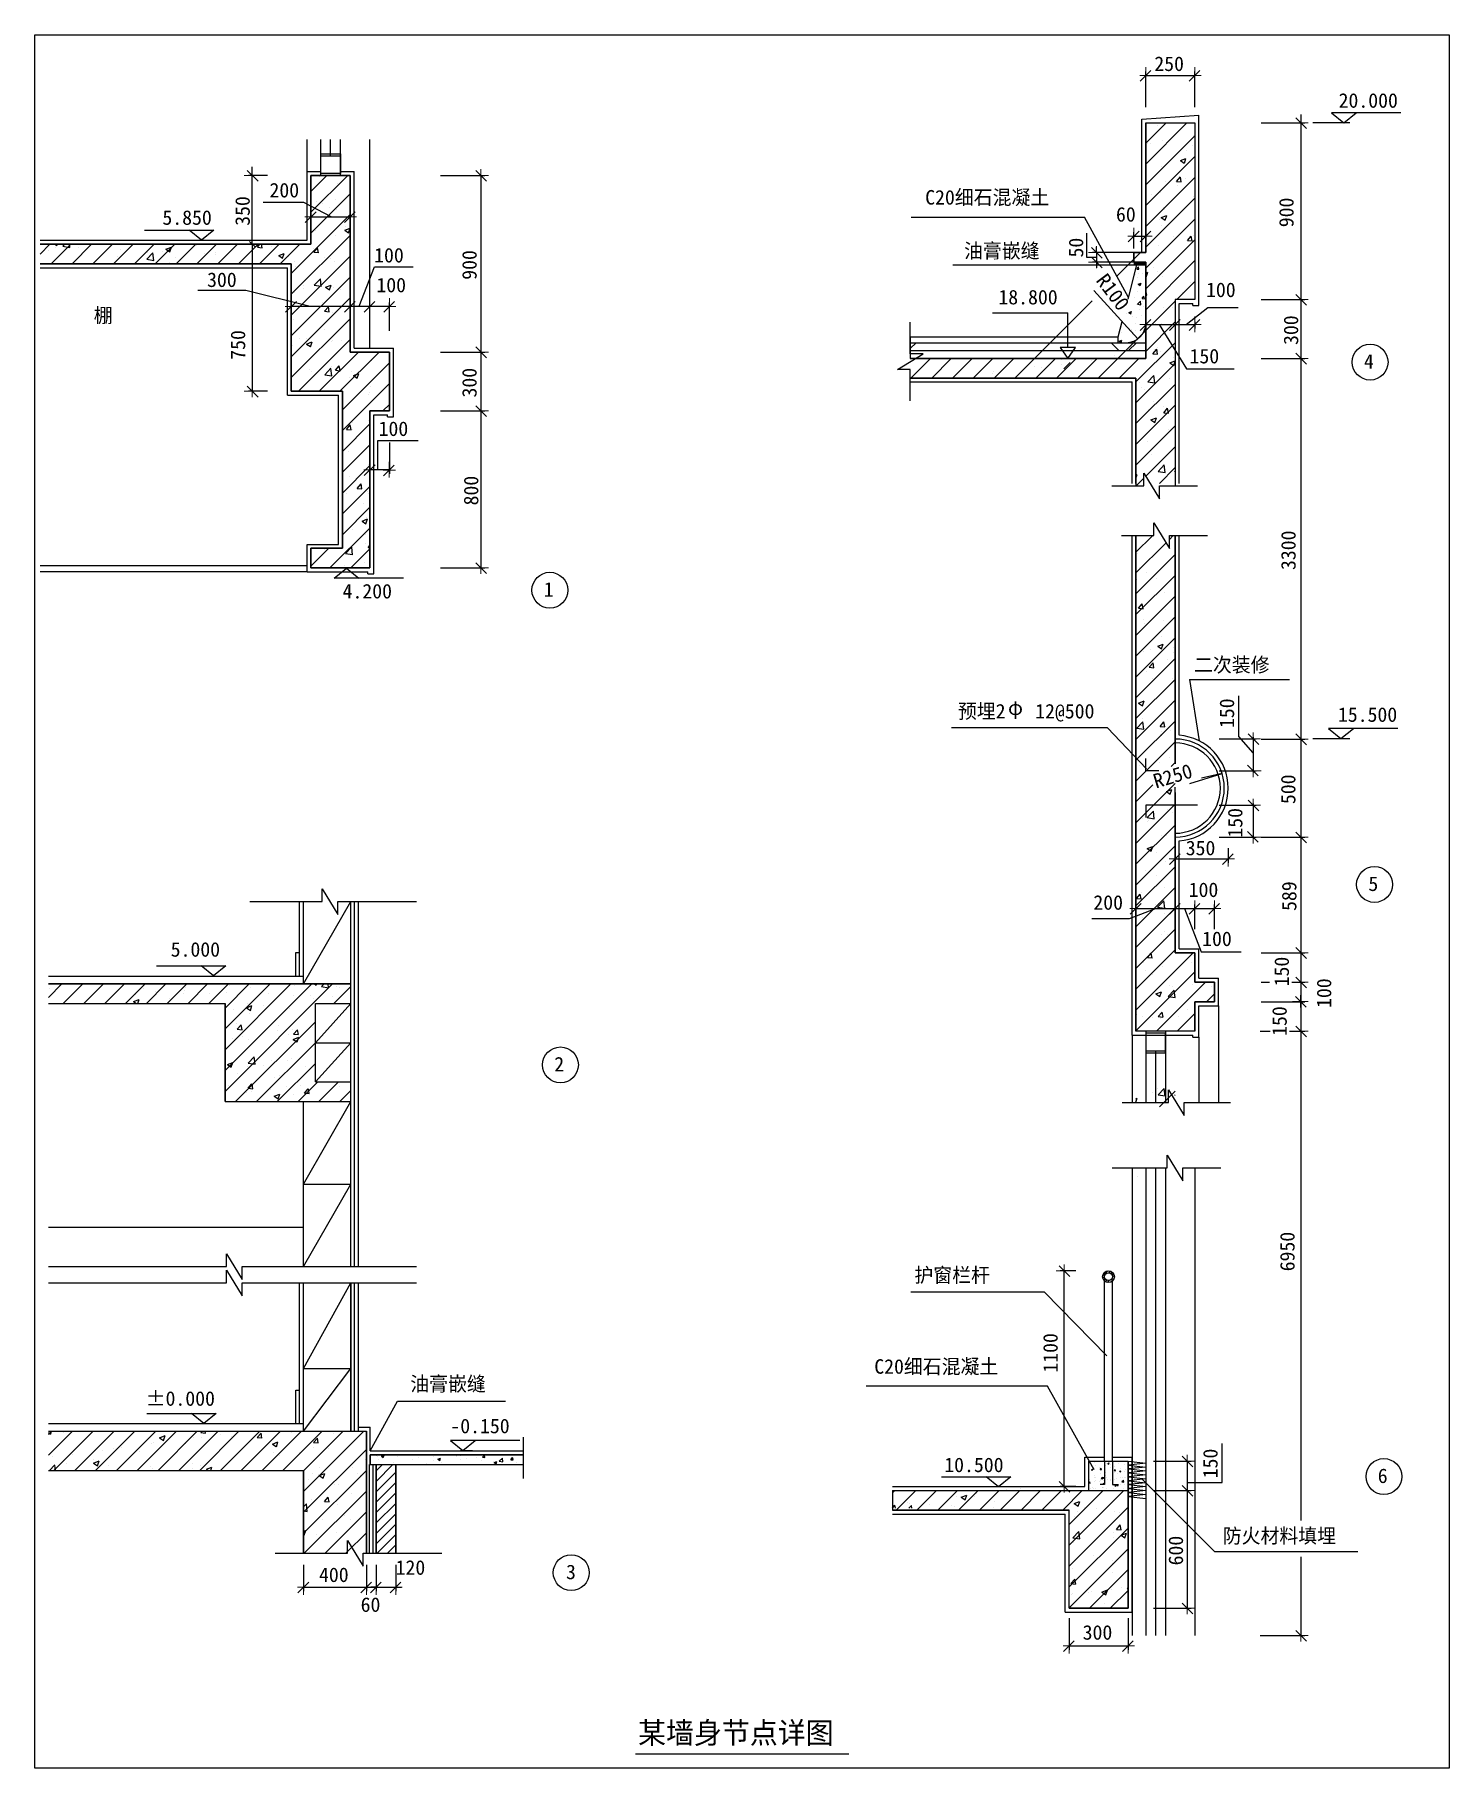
# Model space of a CAD drawing. Header units: metres. Extents: x -54693 to 188802, y -34677 to 263858.
import ezdxf

# ---------------------------------------------------------------- set-up
doc = ezdxf.new("R2010")
doc.units = ezdxf.units.M
for name, color, linetype in [('1', 4, 'Continuous'), ('BLOCK', 7, 'Continuous'), ('CUXING', 1, 'Continuous'), ('Q', 4, 'Continuous'), ('STAIR', 2, 'Continuous'), ('TEXT', 7, 'Continuous')]:
    doc.layers.add(name, color=color, linetype=linetype)

msp = doc.modelspace()

# ---------------------------------------------------------------- texts
for s, height, p in [('250', 2500, (138024.5, 257600.16)), ('20.000', 2500, (169745.57, 251277.66)), ('200', 2500, (-14278.03, 235831.18)), ('5.850', 2500, (-32709.78, 231117.08)), ('60', 2500, (131427.28, 231673.9)), ('100', 2500, (3735.07, 224631.95)), ('300', 2500, (-25022.5, 220411.31)), ('100', 2500, (4122.34, 219497.3)), ('100', 2500, (146924.94, 218674.42)), ('150', 2500, (144085.34, 207255.27)), ('4', 2500, (174104.32, 206350.76)), ('100', 2500, (4499.05, 194755.9)), ('4.200', 2500, (-1695.33, 166774.73)), ('1', 2500, (32922.68, 167070.82)), ('15.500', 2500, (169627.83, 145529.84)), ('350', 2500, (143430.53, 122557.77)), ('100', 2500, (143937.35, 115365.44)), ('5', 2500, (174869.82, 116399.37)), ('200', 2500, (127533.08, 113172.35)), ('5.000', 2500, (-31286.32, 105089.39)), ('100', 2500, (146255.99, 106919.72)), ('2', 2500, (34738.46, 85329.98)), ('%%p0.000', 2500, (-35570.57, 27755.02)), ('-0.150', 2500, (16856.84, 23024.74)), ('10.500', 2500, (101871.52, 16329.83)), ('6', 2500, (176486.85, 14451.19)), ('120', 2500, (7430.37, -1344.4)), ('3', 2500, (36759.84, -2105.8)), ('400', 2500, (-5755.25, -2591.22)), ('60', 2500, (1413.1, -7730.12)), ('300', 2500, (125691.98, -12521.66)), ('某墙身节点详图', 3700, (49167.35, -30403.6))]:
    msp.add_text(s, height=height).set_placement(p)
for s, rotation, p in [('350', 90, (-17671.61, 230941.77)), ('900', 90, (161999.8, 230699.06)), ('50', 90, (125789.81, 225487.46)), ('900', 90, (21379.98, 221650.15)), ('R100', 306.87, (127864.63, 221507.97)), ('300', 90, (162791.6, 210426.43)), ('750', 90, (-18462.9, 207878.26)), ('300', 90, (21376.94, 201377.52)), ('800', 90, (21668.22, 182794.28)), ('3300', 90, (162345.43, 171666.56)), ('150', 90, (151761.53, 144460.77)), ('R250', 16.87, (138307.98, 134032.48)), ('500', 90, (162312.31, 131363.17)), ('150', 90, (153183.45, 125585.51)), ('589', 90, (162481.16, 112965.76)), ('150', 90, (161196.69, 99974.89)), ('100', 90, (168482.54, 96257.73)), ('150', 90, (160816.71, 91450.07)), ('6950', 90, (162168.41, 50909.25)), ('1100', 90, (121389.53, 33457.51)), ('150', 90, (148918.32, 15268.59)), ('600', 90, (142966.47, 266.82))]:
    msp.add_text(s, height=2500, rotation=rotation).set_placement(p)
at = {"layer": '1'}
for s, p in [('C20细石混凝土', (98584.14, 234599.59)), ('油膏嵌缝', (105275.47, 225397.33)), ('棚 ', (-44516.41, 214282.82)), ('二次装修', (144865.52, 154101.96)), ('预埋2   12@500', (104216.04, 146113.1)), ('护窗栏杆', (96737.14, 49011.92)), ('C20细石混凝土', (89823.33, 33272.31)), ('油膏嵌缝', (9955.6, 30286.28)), ('防火材料填埋', (149806.45, 4115.79))]:
    msp.add_text(s, height=2500, dxfattribs=at).set_placement(p)
at = {"layer": 'Q'}
msp.add_text('φ', height=2500, dxfattribs=at).set_placement((112841.3, 146706.8))
at = {"layer": 'TEXT'}
msp.add_text('18.800', height=2500, dxfattribs=at).set_placement((111189.69, 217412.11))

# ---------------------------------------------------------------- blocks, each defined once
blk = doc.blocks.new('_ArchTick')
at = {"lineweight": 15}
for p, q in [((1.38, 0), (-1.29, 0)), ((0, 1.75), (0, -1.61))]:
    blk.add_line(p, q, dxfattribs=at)
at = {"color": 0, "linetype": 'ByBlock'}
blk.add_lwpolyline([(-1.22, -1.23), (1.1, 1.08)], dxfattribs=at)

# ---------------------------------------------------------------- hatches: boundary and pattern name
h = msp.add_hatch()
h.set_pattern_fill('ANSI37', scale=8447)
h.paths.add_polyline_path([(134456.64, 210814.18), (133175.15, 210814.18), (123148.46, 210814.18), (123148.46, 210016.87), (124458.05, 210016.87), (124077.21, 209462.67), (133105.13, 209462.67)])
h.paths.add_polyline_path([(136553.92, 210814.18), (134456.64, 210814.18), (133105.13, 209462.67), (136553.92, 209462.67)])
h.paths.add_polyline_path([(123148.46, 210814.18), (120121.72, 210814.18), (118770.21, 209462.67), (122219.71, 209462.67), (121838.87, 210016.87), (123148.46, 210016.87)])
h.paths.add_polyline_path([(120121.72, 210814.18), (106709.36, 210814.18), (106709.36, 209462.67), (118770.21, 209462.67)])
h.paths.add_polyline_path([(106709.36, 210814.18), (96008.66, 210814.18), (96008.66, 209462.67), (106709.36, 209462.67)])

# ---------------------------------------------------------------- linework, layer by layer
for p, q in [((136553.92, 251378.13), (136553.92, 257528.33)), ((136553.92, 256852.58), (145000.85, 256852.58)), ((145000.85, 251378.13), (145000.85, 257528.33)), ((136553.92, 241581.3), (143629.05, 248656.43)), ((136553.92, 245165.03), (140045.32, 248656.43)), ((136553.92, 248656.43), (145000.85, 248656.43)), ((136553.92, 248656.43), (136553.92, 226356.53)), ((138573.26, 248131.42), (138573.26, 248131.42)), ((145000.85, 248656.43), (145000.85, 218247.48)), ((156428.11, 248656.43), (163906.74, 248656.43)), ((163230.98, 250106.89), (163230.98, 218247.48)), ((136553.92, 237997.57), (145000.85, 246444.5)), ((136922.86, 245091.55), (136922.86, 245091.55)), ((137384.32, 245088.74), (137384.32, 245088.74)), ((139446.66, 245607.97), (139446.66, 245607.97)), ((144804.67, 246444.48), (144804.67, 246444.48)), ((136553.92, 234413.84), (145000.85, 242860.77)), ((142516.2, 242178.05), (143462.5, 242541.3)), ((142516.2, 242178.04), (143188.47, 241724.59)), ((143193.44, 241721.29), (143467.48, 242538)), ((143553.31, 243924.62), (143553.31, 243924.62)), ((144598.97, 244783.91), (144598.97, 244783.91)), ((-14602.6, 239607.52), (-17907.97, 239607.52)), ((-17232.22, 227781.81), (-17232.22, 241077.81)), ((-7144.04, 236858.79), (-4395.31, 239607.52)), ((-7144.04, 233275.06), (-811.59, 239607.52)), ((-7144.04, 227781.81), (-7144.04, 239607.52)), ((-7144.04, 239607.52), (-386.5, 239607.52)), ((-5706.33, 239378.85), (-5706.33, 239378.85)), ((-429.13, 239104.51), (-429.13, 239104.51)), ((-386.5, 239607.52), (-386.5, 209198.57)), ((15162.09, 239607.52), (22783.36, 239607.52)), ((22107.6, 239607.52), (22107.6, 209198.57)), ((136553.92, 230830.11), (145000.85, 239277.04)), ((139282.32, 241108.88), (139282.32, 241108.88)), ((141856.57, 238575.77), (142508.12, 239352.26)), ((142669.35, 238501.77), (142513.08, 239348.93)), ((143381.27, 239039.54), (143381.27, 239039.54)), ((-7144.04, 229691.33), (-386.5, 236448.87)), ((-2519.8, 238241.67), (-2519.8, 238241.67)), ((137602.09, 236367.18), (137602.09, 236367.18)), ((139117.98, 236609.79), (139117.98, 236609.79)), ((139997.91, 238594.11), (139997.91, 238594.11)), ((141856.57, 238575.77), (142664.39, 238505.1)), ((141967.12, 237877.76), (141967.12, 237877.76)), ((144246.67, 238380.52), (144246.67, 238380.52)), ((144816.74, 236062.35), (144816.74, 236062.35)), ((-8389.77, 234948.84), (-15360.5, 234948.84)), ((-10522.82, 222728.83), (-386.5, 232865.14)), ((-3654.93, 232517.68), (-8389.77, 234948.84)), ((-7144.04, 233514.75), (-7144.04, 231824.93)), ((-6215.44, 235065.63), (-6215.44, 235065.63)), ((-5072.52, 234784.11), (-5072.52, 234784.11)), ((-4030.15, 234019.59), (-4030.15, 234019.59)), ((-2832.07, 235511.06), (-2832.07, 235511.06)), ((-2684.15, 233742.58), (-2684.15, 233742.58)), ((-386.5, 233514.75), (-386.5, 231824.93)), ((136553.92, 227246.38), (145000.85, 235693.31)), ((139603.28, 234060.13), (139603.28, 234060.13)), ((139825.86, 233709.03), (139825.86, 233709.03)), ((144944.46, 234382.91), (144944.46, 234382.91)), ((-7144.04, 232500.68), (-386.5, 232500.68)), ((-6387.48, 230180.55), (-6387.48, 230180.55)), ((-1333.95, 230188.18), (-387.65, 230551.44)), ((-1333.95, 230188.18), (-661.68, 229734.73)), ((-1268.88, 230854.42), (-1268.88, 230854.42)), ((-656.73, 229731.54), (-386.5, 230536.91)), ((136553.92, 223662.66), (145000.85, 232109.59)), ((138953.64, 232110.7), (138953.64, 232110.7)), ((139227.77, 232377.58), (140174.08, 232740.83)), ((139227.77, 232377.58), (139900.04, 231924.13)), ((139278.27, 231007.92), (139278.27, 231007.92)), ((139905.01, 231920.83), (140179.05, 232737.53)), ((-53771.09, 226069.02), (-52058.3, 227781.81)), ((-53771.09, 227781.81), (-7144.04, 227781.81)), ((-51853.35, 224403.04), (-48474.57, 227781.81)), ((-51221.01, 227781.81), (-50863.22, 227540.48)), ((-51081.23, 227217.09), (-51081.23, 227217.09)), ((-50858.27, 227537.33), (-50776.24, 227781.81)), ((-49832.17, 227419.47), (-49484.5, 227781.81)), ((-49832.17, 227419.47), (-48630.18, 227233.05)), ((-48625.18, 227229.63), (-48689.42, 227781.81)), ((-48269.62, 224403.04), (-44890.85, 227781.81)), ((-47100.32, 227127.02), (-47100.32, 227127.02)), ((-44685.89, 224403.04), (-41307.12, 227781.81)), ((-41102.16, 224403.04), (-37723.39, 227781.81)), ((-37518.43, 224403.04), (-34139.66, 227781.81)), ((-33934.7, 224403.04), (-30555.93, 227781.81)), ((-32112.56, 226911.54), (-31166.26, 227274.79)), ((-32112.56, 226911.54), (-31440.29, 226458.09)), ((-31435.34, 226454.92), (-31161.31, 227271.62)), ((-30350.97, 224403.04), (-26972.2, 227781.81)), ((-26808.26, 227492.1), (-26808.26, 227492.1)), ((-26767.25, 224403.04), (-23388.47, 227781.81)), ((-23183.52, 224403.04), (-19804.74, 227781.81)), ((-21091.32, 227723.11), (-21091.32, 227723.11)), ((-19599.79, 224403.04), (-16221.02, 227781.81)), ((-14646.55, 227781.81), (-17907.97, 227781.81)), ((-14602.6, 227781.81), (-17907.97, 227781.81)), ((-16759.19, 227308.79), (-17705.25, 228254.84)), ((-16759.19, 227308.79), (-17705.25, 228254.84)), ((-17232.22, 227781.81), (-17232.22, 202441.03)), ((-16614.19, 227426.66), (-16614.19, 227426.66)), ((-16365.61, 227240.45), (-15911.35, 227781.81)), ((-16365.61, 227240.45), (-15557.79, 227169.78)), ((-16016.06, 224403.04), (-12637.29, 227781.81)), ((-15674.6, 227348.58), (-15674.6, 227348.58)), ((-15552.86, 227166.57), (-15666.34, 227781.81)), ((-13876.66, 227418.28), (-13876.66, 227418.28)), ((-12432.33, 224403.04), (-9053.56, 227781.81)), ((-10522.82, 219145.1), (-386.5, 229281.42)), ((-6671.77, 226392.35), (-6020.22, 227168.84)), ((-6662.01, 227113.45), (-6662.01, 227113.45)), ((-5859.02, 226318.47), (-6015.29, 227165.63)), ((-2848.49, 229243.49), (-2848.49, 229243.49)), ((126416.08, 225475.5), (126416.08, 229669.1)), ((128073.37, 226356.53), (128073.37, 227302.59)), ((134526.66, 227042.84), (134526.66, 229845.23)), ((134526.66, 229169.48), (136553.92, 229169.48)), ((136553.92, 227042.84), (136553.92, 229845.23)), ((136553.92, 220078.93), (145000.85, 228525.86)), ((136883.01, 227977.52), (136883.01, 227977.52)), ((138789.3, 227611.61), (138789.3, 227611.61)), ((141389.05, 229052.4), (141389.05, 229052.4)), ((143731.81, 228409.83), (144383.36, 229186.32)), ((143731.81, 228409.83), (144539.63, 228339.16)), ((144544.58, 228335.83), (144388.31, 229182.99)), ((144764.82, 229330.44), (144764.82, 229330.44)), ((-10522.82, 224403.04), (-53771.09, 224403.04)), ((-52363.39, 226666.55), (-52363.39, 226666.55)), ((-43845.68, 225249.08), (-43845.68, 225249.08)), ((-40462.32, 225694.51), (-40462.32, 225694.51)), ((-39885.66, 226822.19), (-39885.66, 226822.19)), ((-37399.45, 224596.53), (-37399.45, 224596.53)), ((-35408.31, 225182.46), (-34355.64, 226279.57)), ((-35408.31, 225182.46), (-34206.33, 224996.05)), ((-35343.72, 226368.39), (-35343.72, 226368.39)), ((-34201.33, 224992.61), (-34350.64, 226276.14)), ((-32671.01, 226517.36), (-32671.01, 226517.36)), ((-31438.22, 224642.72), (-31438.22, 224642.72)), ((-30460.31, 225548.14), (-30460.31, 225548.14)), ((-25456.35, 226212.53), (-25456.35, 226212.53)), ((-23633.75, 226413.35), (-23633.75, 226413.35)), ((-23556.41, 225995.65), (-23556.41, 225995.65)), ((-18241.69, 225907.7), (-18241.69, 225907.7)), ((-13326.25, 224404.61), (-13326.25, 224404.61)), ((-12689.63, 225829.15), (-11743.33, 226192.4)), ((-12689.63, 225829.15), (-12017.36, 225375.69)), ((-12012.42, 225372.51), (-11738.38, 226189.22)), ((-11027.04, 225602.86), (-11027.04, 225602.86)), ((-10522.82, 215561.37), (-386.5, 225697.69)), ((-10522.82, 202441.03), (-10522.82, 224403.04)), ((-9942.89, 224850.04), (-9942.89, 224850.04)), ((-6671.77, 226392.35), (-5863.95, 226321.68)), ((-4824.29, 225523.91), (-4824.29, 225523.91)), ((-3812.38, 225298.03), (-3812.38, 225298.03)), ((-3012.83, 224744.4), (-3012.83, 224744.4)), ((128069.47, 225475.5), (126416.08, 225475.5)), ((134526.66, 226356.53), (127397.62, 226356.53)), ((134526.66, 224667.15), (127397.62, 224667.15)), ((128073.37, 226356.53), (128073.37, 224667.15)), ((128073.37, 224667.15), (128073.37, 223721.09)), ((131499.75, 222192.21), (135664.07, 226356.53)), ((136553.92, 226356.53), (134526.66, 226356.53)), ((134526.66, 226356.53), (134526.66, 224667.15)), ((134526.66, 224667.15), (136553.92, 224667.15)), ((136553.92, 216495.2), (145000.85, 224942.13)), ((136553.92, 224667.15), (136553.92, 208111.17)), ((136646.41, 224101.77), (136646.41, 224101.77)), ((-10522.82, 211977.64), (-386.5, 222113.96)), ((-9839.39, 223879.18), (-9839.39, 223879.18)), ((-6560.6, 220708.45), (-5507.93, 221805.56)), ((-5353.62, 220518.59), (-5502.94, 221802.11)), ((-468.98, 221990.47), (-468.98, 221990.47)), ((1171.79, 217081.41), (3818.52, 223872.32)), ((3818.52, 223872.32), (10451.69, 223872.32)), ((134845.79, 222593.32), (134845.79, 222593.32)), ((135020.54, 223495.27), (135379.5, 223463.87)), ((135042.09, 223578.46), (135301.36, 223887.45)), ((135155.38, 221960.96), (135155.38, 221960.96)), ((135263.59, 220887.73), (135736.74, 221069.35)), ((135274.35, 222709.2), (135274.35, 222709.2)), ((135384.45, 223460.55), (135306.31, 223884.13)), ((135604.68, 220657.7), (135741.7, 221066.06)), ((135970.83, 222670.73), (135970.83, 222670.73)), ((136553.92, 222813.03), (136885.65, 222940.37)), ((136553.92, 222162.57), (136611.61, 222123.66)), ((136616.57, 222120.36), (136890.61, 222937.07)), ((137833.64, 223721.89), (137833.64, 223721.89)), ((138624.95, 223112.52), (138624.95, 223112.52)), ((139496.04, 222286.36), (139496.04, 222286.36)), ((141889.94, 218247.48), (145000.85, 221358.4)), ((143861.07, 223796.94), (143861.07, 223796.94)), ((144206.82, 221266.48), (144206.82, 221266.48)), ((-18357.38, 219783.35), (-26600, 219783.35)), ((-7477.12, 217082.01), (-18357.38, 219783.35)), ((-10522.82, 208393.91), (-386.5, 218530.23)), ((-10003.73, 219380.09), (-10003.73, 219380.09)), ((-9350.86, 220243.61), (-9350.86, 220243.61)), ((-8379.7, 220193.41), (-8379.7, 220193.41)), ((-8350.79, 220637.54), (-8350.79, 220637.54)), ((-6560.6, 220708.45), (-5358.61, 220522.04)), ((-4622.38, 220387.72), (-3676.07, 220750.97)), ((-4622.38, 220387.72), (-3950.11, 219934.26)), ((-3945.17, 219931.07), (-3671.13, 220747.78)), ((-3177.17, 220245.31), (-3177.17, 220245.31)), ((-2136.2, 219938.78), (-2136.2, 219938.78)), ((117418.7, 208111.17), (127324.99, 218017.45)), ((135202.41, 211489.94), (127635.31, 219829.29)), ((131753.62, 208111.17), (141622.08, 217979.63)), ((134566.79, 218561.34), (134566.79, 218561.34)), ((135073.21, 219711.42), (135073.21, 219711.42)), ((135105.68, 217441.37), (135632.02, 217989.93)), ((135263.59, 220887.73), (135599.72, 220661)), ((135711.69, 217344.62), (135637.03, 217986.39)), ((135913.21, 218416.23), (136238.98, 218804.48)), ((135913.21, 218416.23), (136317.12, 218380.9)), ((135986.67, 217940.55), (135986.67, 217940.55)), ((136322.06, 218377.57), (136243.93, 218801.16)), ((136553.92, 219855.56), (136564.76, 219868.47)), ((136553.92, 219035.93), (136721.03, 219021.31)), ((136725.97, 219017.99), (136569.7, 219865.15)), ((138460.61, 218613.43), (138460.61, 218613.43)), ((145000.85, 218247.48), (141622.08, 218247.48)), ((145000.85, 218247.48), (141622.08, 218247.48)), ((141622.08, 218247.48), (141622.08, 186155.29)), ((142813.69, 219515.1), (142813.69, 219515.1)), ((156428.11, 218247.48), (163906.74, 218247.48)), ((156428.11, 218247.48), (163906.74, 218247.48)), ((163230.98, 218247.48), (163230.98, 208111.17)), ((-10522.82, 212872.32), (-10522.82, 217748.68)), ((-386.5, 217072.93), (-10522.82, 217072.93)), ((-10522.82, 204810.18), (-386.5, 214946.5)), ((-5112.37, 217670.08), (-5112.37, 217670.08)), ((-4796.54, 216226.41), (-4144.99, 217002.9)), ((-4796.53, 216226.41), (-3988.72, 216155.74)), ((-3983.79, 216152.52), (-4140.06, 216999.68)), ((-3399.65, 215986.61), (-3399.65, 215986.61)), ((-3341.51, 215746.22), (-3341.51, 215746.22)), ((-386.5, 212872.32), (-386.5, 217748.68)), ((-386.5, 212872.32), (-386.5, 217748.68)), ((2992.27, 217072.93), (-386.5, 217072.93)), ((2992.27, 212872.32), (2992.27, 217748.68)), ((2992.27, 212872.32), (2992.27, 217748.68)), ((6371.04, 217072.93), (2992.27, 217072.93)), ((6371.04, 212872.32), (6371.04, 217748.68)), ((133310.47, 215782.74), (133310.47, 215782.74)), ((133619.37, 215987.49), (134092.53, 216169.12)), ((133619.38, 215987.49), (133955.51, 215760.77)), ((133960.47, 215757.47), (134097.48, 216165.82)), ((134208.96, 215275.29), (134208.96, 215275.29)), ((134908.87, 215212.33), (134908.87, 215212.33)), ((134991.04, 217461.88), (134991.04, 217461.88)), ((135105.68, 217441.38), (135706.68, 217348.17)), ((135492.99, 216538.03), (135492.99, 216538.03)), ((135900.65, 215498.01), (135900.65, 215498.01)), ((136186, 217077.6), (136186, 217077.6)), ((139563.43, 216946.09), (139563.43, 216946.09)), ((141172.22, 216927.1), (141172.22, 216927.1)), ((142297.84, 217571.73), (144662.98, 217571.73)), ((143508.02, 213945.91), (147226.69, 216858.93)), ((144662.98, 217233.85), (144662.98, 217571.73)), ((144662.98, 217233.85), (145676.61, 217233.85)), ((147226.69, 216858.93), (152432.83, 216858.93)), ((-10168.07, 214881), (-10168.07, 214881)), ((-4768.06, 213032.63), (-4768.06, 213032.63)), ((132431.26, 212610.04), (132431.26, 212610.04)), ((134122.94, 212832.75), (134122.94, 212832.75)), ((134148.56, 213103.11), (134148.56, 213103.11)), ((134825.86, 214036.3), (134825.86, 214036.3)), ((134826.7, 212962.79), (134826.7, 212962.79)), ((136553.92, 214422.82), (136553.92, 213249.2)), ((136553.92, 209327.74), (141622.08, 214395.9)), ((136553.92, 213924.95), (141622.08, 213924.95)), ((138296.27, 214114.34), (138296.27, 214114.34)), ((138879.34, 213936.3), (143580.3, 206319.44)), ((139258.29, 214184.59), (139258.29, 214184.59)), ((141622.08, 214422.82), (141622.08, 213249.2)), ((141622.08, 214422.82), (141622.08, 213249.2)), ((141622.08, 213924.95), (145000.85, 213924.95)), ((145000.85, 214422.82), (145000.85, 213249.2)), ((-10332.41, 210381.91), (-10332.41, 210381.91)), ((-9308.25, 202441.03), (-386.5, 211362.77)), ((-9133.09, 211522.05), (-9133.09, 211522.05)), ((-7910.81, 210587.25), (-6964.5, 210950.5)), ((-7910.81, 210587.25), (-7238.54, 210133.8)), ((-7832.64, 211587.47), (-7832.64, 211587.47)), ((-7233.6, 210130.61), (-6959.57, 210947.32)), ((-6955.06, 210656.1), (-6955.06, 210656.1)), ((-5724.52, 202441.03), (1033.03, 209198.57)), ((-3571.69, 211101.53), (-3571.69, 211101.53)), ((-3505.85, 211247.13), (-3505.85, 211247.13)), ((-2140.79, 202441.03), (4616.76, 209198.57)), ((-1918.43, 211217.22), (-1918.43, 211217.22)), ((-386.5, 209198.57), (6371.04, 209198.57)), ((6371.04, 209198.57), (6371.04, 199062.25)), ((15162.09, 209198.57), (22783.36, 209198.57)), ((15162.09, 209198.57), (22783.36, 209198.57)), ((22107.6, 209198.57), (22107.6, 199062.25)), ((131975.16, 211087.26), (132448.31, 211268.89)), ((131975.16, 211087.26), (132311.3, 210860.53)), ((132316.25, 210857.24), (132453.27, 211265.59)), ((134864.54, 204054.63), (141622.08, 210812.17)), ((137788.44, 208926.05), (138439.99, 209702.53)), ((138131.93, 209615.25), (138131.93, 209615.25)), ((138601.2, 208852.05), (138444.93, 209699.21)), ((138540.36, 210020.96), (138540.36, 210020.96)), ((139086.24, 209299.51), (139086.24, 209299.51)), ((-7456.91, 206162.79), (-7456.91, 206162.79)), ((-4768.78, 205306.15), (-3716.11, 206403.26)), ((-3561.81, 205116.29), (-3711.13, 206399.81)), ((-3670.2, 206748.04), (-3670.2, 206748.04)), ((-2921.3, 206060.47), (-2269.75, 206836.95)), ((-2921.3, 206060.47), (-2113.48, 205989.79)), ((-2108.57, 205986.58), (-2264.83, 206833.74)), ((-2008.5, 206444.9), (-2008.5, 206444.9)), ((-1738.01, 199260.08), (6371.04, 207369.13)), ((3349.36, 207761.35), (3349.36, 207761.35)), ((93831.79, 206194.33), (98240.38, 208898.48)), ((96000.38, 206194.33), (93831.79, 206194.33)), ((98240.38, 208898.48), (96000.38, 208898.48)), ((136553.92, 208111.17), (96008.66, 208111.17)), ((96121.29, 204732.39), (99500.06, 208111.17)), ((99705.02, 204732.39), (103083.79, 208111.17)), ((103288.75, 204732.39), (106667.52, 208111.17)), ((106872.48, 204732.39), (110251.25, 208111.17)), ((110456.2, 204732.39), (113834.98, 208111.17)), ((114039.93, 204732.39), (117418.7, 208111.17)), ((117346.67, 206785.12), (117346.67, 206785.12)), ((117623.66, 204732.39), (121002.43, 208111.17)), ((118665.46, 206611.06), (118665.46, 206611.06)), ((121207.39, 204732.39), (124586.16, 208111.17)), ((121972.46, 207960.87), (122022.89, 208111.17)), ((122048.82, 207056.49), (122048.82, 207056.49)), ((122473.65, 206303.34), (123526.32, 207400.45)), ((124173.23, 207650.34), (124173.23, 207650.34)), ((124791.12, 204732.39), (128169.89, 208111.17)), ((127167.42, 207730.36), (127167.42, 207730.36)), ((128374.85, 204732.39), (131753.62, 208111.17)), ((131192.79, 208663.65), (131192.79, 208663.65)), ((131958.58, 204732.39), (135337.35, 208111.17)), ((134864.54, 200470.9), (141622.08, 207228.44)), ((137788.45, 208926.05), (138596.27, 208855.37)), ((140718.16, 207335.22), (141622.08, 207682.2)), ((140718.17, 207335.22), (141390.44, 206881.76)), ((141389.99, 208205.55), (141389.99, 208205.55)), ((141395.38, 206878.46), (141622.08, 207554.08)), ((143580.3, 206319.44), (151754.04, 206319.44)), ((156428.11, 208111.17), (163906.74, 208111.17)), ((156428.11, 208111.17), (163906.74, 208111.17)), ((163230.98, 208111.17), (163230.98, 142562.99)), ((-10510.46, 205325.59), (-10510.46, 205325.59)), ((-10496.75, 205882.82), (-10496.75, 205882.82)), ((-8390.64, 203523.5), (-8390.64, 203523.5)), ((-7127.1, 205771.02), (-7127.1, 205771.02)), ((-4768.78, 205306.15), (-3566.8, 205119.74)), ((-1738.01, 195676.35), (6371.04, 203785.4)), ((-508.83, 204876.43), (-508.83, 204876.43)), ((-242.25, 205857.96), (-242.25, 205857.96)), ((156.44, 205145.82), (1102.75, 205509.07)), ((156.44, 205145.82), (828.72, 204692.37)), ((833.64, 204689.17), (1107.68, 205505.88)), ((3185.02, 203262.26), (3185.02, 203262.26)), ((96008.66, 204732.39), (134864.54, 204732.39)), ((103387.97, 204820.2), (103387.97, 204820.2)), ((105011.41, 204813.47), (105011.41, 204813.47)), ((110130, 205487.35), (110130, 205487.35)), ((110407.53, 205833.51), (110407.53, 205833.51)), ((134864.54, 204732.39), (134864.54, 186155.29)), ((134864.54, 196887.17), (141622.08, 203644.71)), ((135530.84, 203969), (135530.84, 203969)), ((135851.51, 203151.12), (135851.51, 203151.12)), ((136897.5, 204066.34), (137950.17, 205163.44)), ((136897.5, 204066.34), (138099.49, 203879.92)), ((138104.49, 203876.38), (137955.17, 205159.9)), ((137967.59, 205116.16), (137967.59, 205116.16)), ((140649.43, 204642.87), (140649.43, 204642.87)), ((-14646.55, 202441.03), (-17907.97, 202441.03)), ((-1738.01, 202441.03), (-10522.82, 202441.03)), ((-1738.01, 175410.85), (-1738.01, 202441.03)), ((2729.59, 201908.96), (2729.59, 201908.96)), ((2971.55, 202238.1), (2971.55, 202238.1)), ((5231.63, 199062.25), (6371.04, 200201.67)), ((6354.91, 202683.53), (6354.91, 202683.53)), ((134864.54, 193303.44), (141622.08, 200060.98)), ((136285.15, 202799.52), (136285.15, 202799.52)), ((137803.25, 200617.07), (137803.25, 200617.07)), ((-24.48, 197136.4), (-24.48, 197136.4)), ((2799.5, 197353.02), (2799.5, 197353.02)), ((6371.04, 199062.25), (2992.27, 199062.25)), ((2992.27, 199062.25), (2992.27, 172032.08)), ((15162.09, 199062.25), (22783.36, 199062.25)), ((15162.09, 199062.25), (22783.36, 199062.25)), ((22107.6, 199062.25), (22107.6, 172032.08)), ((137094.02, 199312.37), (137094.02, 199312.37)), ((137429.74, 197534.75), (138376.04, 197898)), ((137429.74, 197534.75), (138102.01, 197081.3)), ((138106.95, 197078), (138380.99, 197894.7)), ((139523.57, 199832.05), (139523.57, 199832.05)), ((139663.68, 198760.1), (140315.23, 199536.59)), ((139663.68, 198760.1), (140471.5, 198689.43)), ((140476.43, 198686.1), (140320.16, 199533.27)), ((-1738.01, 192092.62), (2992.27, 196822.9)), ((-1046.06, 195894.52), (-394.51, 196671.01)), ((-1046.06, 195894.53), (-238.24, 195823.85)), ((-583.86, 196907.6), (-583.86, 196907.6)), ((-233.34, 195820.63), (-389.61, 196667.8)), ((9.32, 195826.36), (9.32, 195826.36)), ((2856.34, 194264.08), (2856.34, 194264.08)), ((134864.54, 189719.71), (141622.08, 196477.25)), ((136069.28, 194429.56), (136069.28, 194429.56)), ((137638.91, 196117.98), (137638.91, 196117.98)), ((140434.31, 195940.14), (140434.31, 195940.14)), ((-1738.01, 188508.89), (2992.27, 193239.17)), ((-755.9, 192022.51), (-755.9, 192022.51)), ((1651.7, 191777.14), (1651.7, 191777.14)), ((2992.27, 193656.22), (2992.27, 188250.18)), ((4396.71, 188930.8), (4396.71, 193965.39)), ((4396.71, 193965.39), (11318.65, 193965.39)), ((6371.04, 193656.22), (6371.04, 188250.18)), ((136539.97, 187811.42), (141622.08, 192893.53)), ((136803.3, 193749.44), (136803.3, 193749.44)), ((137474.56, 191618.9), (137474.56, 191618.9)), ((-1738.01, 184925.16), (2992.27, 189655.44)), ((2692, 189764.99), (2692, 189764.99)), ((6371.04, 188925.94), (2992.27, 188925.94)), ((134864.54, 188011.91), (135087.62, 188097.54)), ((134864.54, 187414.7), (135092.55, 188094.24)), ((136225.49, 188324.12), (138929.64, 183915.53)), ((136225.49, 186155.53), (136225.49, 188324.12)), ((137745.46, 189070.3), (137745.46, 189070.3)), ((138518.67, 189775.06), (138518.67, 189775.06)), ((138689.32, 188664.03), (139741.99, 189761.14)), ((138689.32, 188664.03), (139891.31, 188477.62)), ((138895.08, 186582.8), (141622.08, 189309.8)), ((139896.3, 188474.08), (139746.98, 189757.6)), ((141538.92, 188594.16), (141622.08, 188693.27)), ((141538.92, 188594.16), (141622.08, 188586.89)), ((-1738.01, 181341.43), (2992.27, 186071.71)), ((-548.68, 187762.39), (-548.68, 187762.39)), ((807.28, 187365.88), (807.28, 187365.88)), ((829.17, 185728.58), (1480.72, 186505.07)), ((829.17, 185728.58), (1636.99, 185657.91)), ((1641.89, 185654.69), (1485.62, 186501.85)), ((2527.66, 185265.9), (2527.66, 185265.9)), ((134864.54, 186135.98), (136225.49, 187496.93)), ((138929.64, 183915.53), (138929.64, 186155.53)), ((-1738.01, 177757.7), (2992.27, 182487.98)), ((-980.15, 184871), (-980.15, 184871)), ((1869.47, 183055.58), (1869.47, 183055.58)), ((2689.74, 184794.93), (2689.74, 184794.93)), ((1646.84, 180103.46), (2593.14, 180466.71)), ((1646.84, 180103.46), (2319.11, 179650.01)), ((2324.02, 179646.81), (2598.05, 180463.52)), ((2363.31, 180766.81), (2363.31, 180766.81)), ((137924.92, 177616.24), (137924.92, 179784.83)), ((137924.92, 179784.83), (140629.07, 175376.25)), ((-3879.91, 172032.08), (2992.27, 178904.26)), ((-30.53, 178712.32), (-30.53, 178712.32)), ((2198.97, 176267.72), (2198.97, 176267.72)), ((2231.93, 177828.58), (2231.93, 177828.58)), ((134864.54, 174747.62), (137636.49, 177519.57)), ((134864.54, 177519.57), (134864.54, 92321.86)), ((134864.54, 171163.89), (140038.96, 176338.31)), ((140629.07, 175376.25), (140629.07, 177616.24)), ((140629.07, 176928.42), (141292.66, 177592.01)), ((141622.08, 138272.25), (141622.08, 177519.57)), ((-7144.04, 172351.67), (-4084.86, 175410.85)), ((-7144.04, 172032.08), (-7144.04, 175410.85)), ((-7144.04, 175410.85), (-1738.01, 175410.85)), ((-4820.59, 175254.41), (-4820.59, 175254.41)), ((-1185.15, 174501.55), (-132.48, 175598.66)), ((-1185.15, 174501.55), (16.84, 174315.13)), ((-296.18, 172032.08), (2992.27, 175320.53)), ((21.8, 174311.68), (-127.52, 175595.21)), ((2704.41, 175562.64), (2992.27, 175905.7)), ((2704.41, 175562.64), (2992.27, 175537.46)), ((134864.54, 167580.16), (141622.08, 174337.71)), ((135173.78, 174582.94), (135173.78, 174582.94)), ((2992.27, 172032.08), (-7144.04, 172032.08)), ((-1323.48, 172498.07), (-1323.48, 172498.07)), ((2059.88, 172943.5), (2059.88, 172943.5)), ((15162.09, 172032.08), (22783.36, 172032.08)), ((134864.54, 163996.43), (141622.08, 170753.98)), ((134875.16, 172035.09), (134875.16, 172035.09)), ((135474.75, 172097.02), (135474.75, 172097.02)), ((136643.9, 171244.59), (136643.9, 171244.59)), ((138324.38, 170281.61), (138324.38, 170281.61)), ((135009.44, 170083.85), (135009.44, 170083.85)), ((139855.21, 167828.29), (139855.21, 167828.29)), ((134864.54, 160412.7), (141622.08, 167170.25)), ((135277.9, 165080.06), (135929.45, 165856.55)), ((135277.91, 165080.06), (136085.73, 165009.39)), ((136090.59, 165006.07), (135934.32, 165853.23)), ((140000.56, 164922.35), (140000.56, 164922.35)), ((134864.54, 156828.98), (141622.08, 163586.52)), ((136085.9, 163180.62), (136085.9, 163180.62)), ((136299.8, 162497.78), (136299.8, 162497.78)), ((139683.17, 162943.21), (139683.17, 162943.21)), ((141507.32, 161950.89), (141507.32, 161950.89)), ((134864.54, 153245.25), (141622.08, 160002.79)), ((138612.49, 158558.5), (139558.8, 158921.75)), ((138612.5, 158558.49), (139284.77, 158105.04)), ((139289.64, 158101.74), (139563.68, 158918.45)), ((139324.31, 160213.16), (139324.31, 160213.16)), ((141246.36, 158286.58), (141246.36, 158286.58)), ((134864.54, 149661.52), (141622.08, 156419.06)), ((136127.76, 157612.7), (136127.76, 157612.7)), ((137153.14, 154914.12), (137804.69, 155690.61)), ((137368.7, 158016.2), (137368.7, 158016.2)), ((137965.82, 154840.12), (137809.55, 155687.28)), ((140218.33, 156200.79), (140218.33, 156200.79)), ((141342.98, 157451.8), (141342.98, 157451.8)), ((134864.54, 146077.79), (141622.08, 152835.33)), ((136604.05, 154130.55), (136604.05, 154130.55)), ((137153.14, 154914.12), (137960.96, 154843.44)), ((137690.95, 152956.07), (137690.95, 152956.07)), ((141178.63, 152952.71), (141178.63, 152952.71)), ((152580.19, 143021.8), (152580.19, 150002.94)), ((134864.54, 142494.06), (141622.08, 149251.6)), ((135324.07, 148758.03), (136270.37, 149121.28)), ((135324.07, 148758.03), (135996.34, 148304.58)), ((136001.2, 148301.28), (136275.24, 149117.98)), ((141014.29, 148453.62), (141014.29, 148453.62)), ((129944.63, 144511.25), (103125.11, 144511.25)), ((136653.21, 137430.29), (129944.63, 144511.25)), ((134864.54, 138910.33), (141622.08, 145667.88)), ((135016.37, 144438.52), (136069.04, 145535.63)), ((135016.37, 144438.52), (136218.36, 144252.11)), ((136046.04, 146066.59), (136046.04, 146066.59)), ((136223.28, 144248.58), (136073.96, 145532.1)), ((139028.38, 144748.18), (139679.93, 145524.66)), ((139028.38, 144748.18), (139836.2, 144677.5)), ((139115.59, 143418.77), (139115.59, 143418.77)), ((139262.65, 143935.39), (139262.65, 143935.39)), ((139841.05, 144674.18), (139684.78, 145521.34)), ((140849.95, 143954.53), (140849.95, 143954.53)), ((134864.54, 135326.6), (141622.08, 142084.15)), ((134897.62, 142424.8), (134897.62, 142424.8)), ((139284.46, 143099.12), (139284.46, 143099.12)), ((149204.08, 142577.93), (155534.72, 142577.93)), ((155059.42, 140169.29), (152580.19, 143021.8)), ((155034.72, 142877.93), (155034.72, 136802)), ((156428.11, 142562.99), (163906.74, 142562.99)), ((156428.11, 142562.99), (163906.74, 142562.99)), ((163230.98, 142562.99), (163230.98, 125669.13)), ((135560.18, 138088.26), (135560.18, 138088.26)), ((138943.55, 138533.69), (138943.55, 138533.69)), ((140685.61, 139455.44), (140685.61, 139455.44)), ((140938.41, 137816.75), (141622.08, 138500.42)), ((134864.54, 128159.15), (141622.08, 134916.69)), ((134864.54, 131742.87), (137780.63, 134658.96)), ((136564.19, 137016.51), (136564.19, 137016.51)), ((136573.8, 137065.55), (136573.8, 137065.55)), ((149204.08, 137102), (155534.72, 137102)), ((135388.14, 133203.18), (135388.14, 133203.18)), ((140102.89, 133516.13), (141049.2, 133879.39)), ((140102.89, 133516.13), (140775.16, 133062.68)), ((140506.74, 133877.05), (140506.74, 133877.05)), ((140780.01, 133059.38), (141054.05, 133876.09)), ((141622.08, 113900.37), (141622.08, 134251.83)), ((155034.72, 131453.99), (155034.72, 125378.06)), ((134864.54, 124575.42), (141622.08, 131332.96)), ((136006.19, 128952.55), (136006.19, 128952.55)), ((136808.19, 129036.22), (137860.86, 130133.33)), ((136808.19, 129036.22), (138010.18, 128849.8)), ((136951.33, 128546.54), (136951.33, 128546.54)), ((138015.08, 128846.28), (137865.77, 130129.8)), ((140356.93, 130457.26), (140356.93, 130457.26)), ((141156.6, 129854.57), (141156.6, 129854.57)), ((149204.08, 131153.99), (155534.72, 131153.99)), ((134864.54, 120991.69), (141622.08, 127749.23)), ((136791.57, 128343.99), (136791.57, 128343.99)), ((139244.61, 125985.08), (139244.61, 125985.08)), ((140192.59, 125958.17), (140192.59, 125958.17)), ((149204.08, 125678.06), (155534.72, 125678.06)), ((156428.11, 125669.13), (163906.74, 125669.13)), ((156428.11, 125669.13), (163906.74, 125669.13)), ((163230.98, 125669.13), (163230.98, 105768.17)), ((134864.54, 117407.96), (141622.08, 124165.5)), ((136814.46, 123715.67), (137760.77, 124078.92)), ((136814.46, 123715.67), (137486.73, 123262.21)), ((137491.58, 123258.92), (137765.62, 124075.62)), ((138467.75, 122984.73), (138467.75, 122984.73)), ((141622.08, 123799.18), (141622.08, 121245.43)), ((150744.76, 123799.18), (150744.76, 121245.43)), ((134864.54, 113824.23), (141622.08, 120581.77)), ((136524.34, 119902.47), (136524.34, 119902.47)), ((140028.24, 121459.08), (140028.24, 121459.08)), ((141622.08, 121921.18), (150744.76, 121921.18)), ((-5194.25, 114605.73), (-5194.25, 116774.32)), ((-5194.25, 116774.32), (-2490.09, 112365.74)), ((134864.54, 110240.5), (141622.08, 116998.05)), ((138375.97, 119009.24), (138375.97, 119009.24)), ((139863.9, 116959.99), (139863.9, 116959.99)), ((-2490.09, 112365.74), (-2490.09, 114605.73)), ((134864.54, 114570.94), (134864.54, 112710.47)), ((134960.25, 115098.45), (135611.8, 115874.94)), ((134960.25, 115098.45), (135768.07, 115027.78)), ((135772.9, 115024.45), (135616.63, 115871.62)), ((135835.9, 116078.58), (135835.9, 116078.58)), ((138203.93, 114124.16), (138203.93, 114124.16)), ((138600.01, 113633.92), (139652.68, 114731.03)), ((138600.01, 113633.92), (139802, 113447.5)), ((138685.52, 114263.17), (138685.52, 114263.17)), ((139806.89, 113443.98), (139657.57, 114727.5)), ((141622.08, 114570.94), (141622.08, 112710.47)), ((141622.08, 109832.13), (141622.08, 114061.98)), ((141622.08, 105768.17), (141622.08, 113900.37)), ((145000.85, 109832.13), (145000.85, 114061.98)), ((145000.85, 109832.13), (145000.85, 114061.98)), ((148379.62, 109832.13), (148379.62, 114061.98)), ((133696.4, 111628.07), (127251.78, 111628.07)), ((138366.41, 113401.21), (133696.4, 111628.07)), ((134864.54, 106656.77), (141622.08, 113414.32)), ((134864.54, 113386.22), (141622.08, 113386.22)), ((135966.34, 111838.51), (135966.34, 111838.51)), ((139699.56, 112460.9), (139699.56, 112460.9)), ((141622.08, 113386.22), (145000.85, 113386.22)), ((143226.66, 113395.94), (146075.37, 105930.11)), ((145000.85, 113386.22), (148379.62, 113386.22)), ((134864.54, 103073.04), (141622.08, 109830.59)), ((139204.76, 108871.05), (139204.76, 108871.05)), ((139535.22, 107961.81), (139535.22, 107961.81)), ((139767.12, 109467.53), (139767.12, 109467.53)), ((140361.7, 108903.91), (140361.7, 108903.91)), ((141593.28, 108473.77), (141622.08, 108484.83)), ((141593.29, 108473.77), (141622.08, 108454.35)), ((134864.54, 99489.32), (141622.08, 106246.86)), ((134864.54, 95905.59), (144727.12, 105768.17)), ((136835.49, 104932.51), (137487.04, 105708.99)), ((136835.49, 104932.51), (137643.31, 104861.83)), ((137648.13, 104858.51), (137491.86, 105705.67)), ((145000.85, 105768.17), (141622.08, 105768.17)), ((144747.17, 105260.73), (144747.17, 105260.73)), ((145000.85, 100700.01), (145000.85, 105768.17)), ((146075.37, 105930.11), (152986.99, 105930.11)), ((156428.11, 105768.17), (163906.74, 105768.17)), ((156428.11, 105768.17), (163906.74, 105768.17)), ((163230.98, 105768.17), (163230.98, 100700.01)), ((134864.54, 92321.86), (145000.85, 102458.17)), ((136211.71, 104137.02), (136211.71, 104137.02)), ((136484.49, 102788.44), (136484.49, 102788.44)), ((137729.85, 101997.77), (137729.85, 101997.77)), ((139370.88, 103462.72), (139370.88, 103462.72)), ((144366.3, 104141.36), (144366.3, 104141.36)), ((144944.5, 101692.94), (144944.5, 101692.94)), ((-52332.43, 98080.42), (-50009.89, 100402.96)), ((-299.35, 100402.96), (-52332.43, 100402.96)), ((-52061.72, 99536.23), (-52061.72, 99536.23)), ((-50464.64, 100191.35), (-50464.64, 100191.35)), ((-49804.93, 97024.19), (-46426.16, 100402.96)), ((-46221.2, 97024.19), (-42842.43, 100402.96)), ((-45235.16, 100401.44), (-45235.16, 100401.44)), ((-43249.98, 99886.52), (-43249.98, 99886.52)), ((-42637.48, 97024.19), (-39258.7, 100402.96)), ((-39053.75, 97024.19), (-35674.97, 100402.96)), ((-37304.92, 98658.85), (-37304.92, 98658.85)), ((-36035.32, 99581.69), (-36035.32, 99581.69)), ((-35470.02, 97024.19), (-32091.25, 100402.96)), ((-33921.55, 99104.28), (-33921.55, 99104.28)), ((-31886.29, 97024.19), (-28507.52, 100402.96)), ((-29107.29, 98690.9), (-29107.29, 98690.9)), ((-28820.67, 99276.86), (-28820.67, 99276.86)), ((-28802.96, 99778.15), (-28802.96, 99778.15)), ((-28302.56, 97024.19), (-24923.79, 100402.96)), ((-24718.83, 97024.19), (-21340.06, 100402.96)), ((-24614.24, 98732.49), (-24614.24, 98732.49)), ((-21923.49, 92652.08), (-14172.6, 100402.96)), ((-21923.49, 89068.35), (-10588.87, 100402.96)), ((-21923.49, 85484.62), (-7005.14, 100402.96)), ((-21923.49, 81900.89), (-3421.42, 100402.96)), ((-21923.49, 96235.81), (-17756.33, 100402.96)), ((-21606.01, 98972.03), (-21606.01, 98972.03)), ((-21225.48, 100043.83), (-21225.48, 100043.83)), ((-17594.68, 99745.8), (-17594.68, 99745.8)), ((-14391.35, 98667.2), (-14391.35, 98667.2)), ((-10026.32, 100177.78), (-10026.32, 100177.78)), ((-6513.87, 100402.96), (-6216.16, 100202.15)), ((-6211.3, 100198.97), (-6142.85, 100402.96)), ((-5313.68, 99925.72), (-4855.77, 100402.96)), ((-5313.68, 99925.72), (-4111.69, 99739.3)), ((-4106.78, 99735.87), (-4184.39, 100402.96)), ((-3216.46, 97024.19), (-299.35, 99941.3)), ((-2811.67, 99872.95), (-2811.67, 99872.95)), ((-2223.43, 99782.22), (-2223.43, 99782.22)), ((-299.35, 80130.33), (-299.35, 100402.96)), ((138304.86, 98673.31), (139251.16, 99036.56)), ((138304.86, 98673.3), (138977.13, 98219.85)), ((138379.49, 92253.08), (146826.42, 100700.01)), ((138981.95, 98216.55), (139255.99, 99033.26)), ((139206.54, 98963.63), (139206.54, 98963.63)), ((140391.83, 98231.62), (141444.5, 99328.72)), ((140579.47, 100182.35), (140579.47, 100182.35)), ((141191.76, 99930.23), (141191.76, 99930.23)), ((141598.7, 98041.68), (141449.38, 99325.2)), ((144575.12, 100375.65), (144575.12, 100375.65)), ((148379.62, 100700.01), (145000.85, 100700.01)), ((146226.1, 99976.94), (146226.1, 99976.94)), ((147031.37, 97321.24), (148379.62, 98669.49)), ((147794.13, 99877.52), (147794.13, 99877.52)), ((148379.62, 97321.24), (148379.62, 100700.01)), ((156428.11, 100700.01), (157467.81, 100700.01)), ((156428.11, 100700.01), (157861.17, 100700.01)), ((161714.44, 100700.01), (163906.74, 100700.01)), ((163230.98, 100700.01), (163230.98, 97321.24)), ((163795.38, 100700.01), (163906.74, 100700.01)), ((-52332.43, 97024.19), (-21923.49, 97024.19)), ((-45840.38, 97535.13), (-45840.38, 97535.13)), ((-37667.04, 97378.96), (-36720.73, 97742.21)), ((-37667.04, 97378.96), (-37141.07, 97024.19)), ((-36989.1, 97337.98), (-36989.1, 97337.98)), ((-36955.74, 97024.19), (-36715.88, 97739.05)), ((-31440.8, 97867.27), (-31440.8, 97867.27)), ((-21923.49, 97024.19), (-21923.49, 80130.33)), ((-20439.54, 96016.79), (-20439.54, 96016.79)), ((-18244.11, 96296.57), (-17297.8, 96659.82)), ((-18244.11, 96296.57), (-17571.84, 95843.11)), ((-17987.06, 97076.37), (-17987.06, 97076.37)), ((-17566.98, 95839.94), (-17292.95, 96656.64)), ((-15320.95, 96690.66), (-15320.95, 96690.66)), ((-10819.88, 96198.31), (-10819.88, 96198.31)), ((-10105.25, 98429.29), (-10105.25, 98429.29)), ((-7176.7, 98362.37), (-7176.7, 98362.37)), ((-6785.49, 97814.38), (-6785.49, 97814.38)), ((-3993.32, 97063.53), (-3993.32, 97063.53)), ((-3402.13, 98259.8), (-3402.13, 98259.8)), ((138710.72, 94766.56), (139362.27, 95543.05)), ((139523.36, 94692.57), (139367.09, 95539.73)), ((140391.83, 98231.62), (141593.82, 98045.2)), ((143808.3, 96077.4), (143808.3, 96077.4)), ((145000.85, 92321.86), (145000.85, 97321.24)), ((145000.85, 97321.24), (148379.62, 97321.24)), ((156428.11, 97321.24), (163906.74, 97321.24)), ((156428.11, 97321.24), (163906.74, 97321.24)), ((163230.98, 97321.24), (163230.98, 92253.08)), ((-20110.32, 80130.33), (-6381.14, 93859.51)), ((-19929.83, 93612.77), (-19929.83, 93612.77)), ((-19816.22, 92589.82), (-19164.68, 93366.31)), ((-19816.22, 92589.82), (-19008.4, 92519.14)), ((-19003.57, 92515.94), (-19159.84, 93363.11)), ((-17759.02, 95246.71), (-17759.02, 95246.71)), ((-12715.17, 93307.94), (-12715.17, 93307.94)), ((-6957.53, 92929.3), (-6957.53, 92929.3)), ((135041, 95127.93), (135041, 95127.93)), ((135926.49, 94724.47), (135926.49, 94724.47)), ((137636.35, 94599.72), (137636.35, 94599.72)), ((138710.73, 94766.57), (139518.55, 94695.89)), ((139042.19, 94464.54), (139042.19, 94464.54)), ((141019.72, 95045.15), (141019.72, 95045.15)), ((141963.21, 92253.08), (145000.85, 95290.72)), ((142255.65, 94823.1), (142255.65, 94823.1)), ((-20707.33, 90993.76), (-20707.33, 90993.76)), ((-18876.36, 91360.15), (-18876.36, 91360.15)), ((-17923.36, 90747.62), (-17923.36, 90747.62)), ((-16526.59, 80130.33), (-6381.14, 90275.78)), ((-12825.52, 92346.68), (-12825.52, 92346.68)), ((-10984.22, 91699.23), (-10984.22, 91699.23)), ((-10340.9, 92483.87), (-10340.9, 92483.87)), ((-10176.86, 90855.14), (-9230.55, 91218.39)), ((-10176.86, 90855.14), (-9504.59, 90401.69)), ((-10122.39, 91741.72), (-9470.84, 92518.2)), ((-10122.39, 91741.72), (-9314.57, 91671.04)), ((-9499.74, 90398.5), (-9225.7, 91215.21)), ((-9309.73, 91667.84), (-9466, 92515)), ((134864.54, 92321.86), (145000.85, 92321.86)), ((156234.78, 92253.08), (157287.34, 92253.08)), ((156428.11, 92253.08), (157949.98, 92253.08)), ((161302.18, 92253.08), (163906.74, 92253.08)), ((163230.98, 92253.08), (163230.98, 7980.9)), ((-21532.54, 86496.1), (-20586.23, 86859.36)), ((-20855.42, 86039.48), (-20581.38, 86856.18)), ((-17945.72, 86760.42), (-16893.05, 87857.53)), ((-17945.72, 86760.42), (-16743.73, 86574)), ((-16738.83, 86570.58), (-16888.15, 87854.1)), ((-13896.31, 87153.36), (-13896.31, 87153.36)), ((-12942.86, 80130.33), (-6381.14, 86692.06)), ((-11148.56, 87200.14), (-11148.56, 87200.14)), ((-10512.94, 87598.79), (-10512.94, 87598.79)), ((-21532.54, 86496.1), (-20860.27, 86042.65)), ((-19712.06, 84891.21), (-19712.06, 84891.21)), ((-18087.7, 86248.53), (-18087.7, 86248.53)), ((-15347.03, 86401.79), (-15347.03, 86401.79)), ((-13383.52, 84282.72), (-13383.52, 84282.72)), ((-12497.4, 84586.38), (-12497.4, 84586.38)), ((-8132.37, 86096.96), (-8132.37, 86096.96)), ((-21265.33, 82929.79), (-21265.33, 82929.79)), ((-18252.04, 81749.44), (-18252.04, 81749.44)), ((-17940.99, 82423.88), (-17289.44, 83200.36)), ((-17940.99, 82423.88), (-17133.17, 82353.2)), ((-17451.71, 81822.85), (-17451.71, 81822.85)), ((-17128.34, 82350), (-17284.61, 83197.16)), ((-14068.35, 82268.28), (-14068.35, 82268.28)), ((-13465.29, 81054.67), (-12518.98, 81417.93)), ((-13465.29, 81054.67), (-12793.01, 80601.22)), ((-12788.17, 80598.04), (-12514.14, 81414.74)), ((-11312.9, 82701.05), (-11312.9, 82701.05)), ((-10145.1, 81315.26), (-10145.1, 81315.26)), ((-9359.13, 80130.33), (-5980.36, 83509.1)), ((-8949.75, 82942.15), (-8949.75, 82942.15)), ((-8247.15, 81575.78), (-7595.6, 82352.26)), ((-8247.15, 81575.78), (-7439.33, 81505.1)), ((-7434.5, 81501.89), (-7590.77, 82349.05)), ((-5775.4, 80130.33), (-2396.63, 83509.1)), ((-2263.29, 82668.18), (-2263.29, 82668.18)), ((-2191.67, 80130.33), (-299.35, 82022.66)), ((134864.54, 80635.3), (135087.62, 80720.93)), ((134864.54, 80038.1), (135092.55, 80717.64)), ((137745.46, 81693.7), (137745.46, 81693.7)), ((138518.67, 82398.46), (138518.67, 82398.46)), ((138689.32, 81287.43), (139741.99, 82384.54)), ((138689.32, 81287.43), (139891.31, 81101.01)), ((138895.08, 79206.2), (141622.08, 81933.19)), ((139896.3, 81097.47), (139746.98, 82381)), ((140461.62, 79968.53), (140461.62, 82137.12)), ((140461.62, 82137.12), (143165.77, 77728.54)), ((141538.92, 81217.56), (141622.08, 81316.67)), ((141538.92, 81217.56), (141622.08, 81210.28)), ((-21923.49, 80130.33), (-299.35, 80130.33)), ((143165.77, 77728.54), (143165.77, 79968.53)), ((140247.59, 68712.47), (140247.59, 70881.06)), ((140247.59, 70881.06), (142951.74, 66472.47)), ((142951.74, 66472.47), (142951.74, 68712.47)), ((135173.78, 67206.33), (135173.78, 67206.33)), ((-21677.07, 51748.65), (-21677.07, 53917.24)), ((-21677.07, 53917.24), (-18972.92, 49508.65)), ((-21677.07, 48919.45), (-21677.07, 51088.04)), ((-21677.07, 51088.04), (-18972.92, 46679.46)), ((-18972.92, 49508.65), (-18972.92, 51748.65)), ((124495.67, 50987.22), (121842.94, 50987.22)), ((122518.69, 13831.78), (122518.69, 50987.22)), ((129125.1, 50079.83), (130039.07, 50993.79)), ((130181.83, 50658.72), (130465.67, 50942.56)), ((130531.93, 50530.99), (130772.8, 50771.86)), ((-18972.92, 46679.46), (-18972.92, 48919.45)), ((-8408.4, 23366.96), (-8408.4, 48919.45)), ((-299.35, 48919.45), (-299.35, 23366.96)), ((129176.33, 49653.23), (129460.18, 49937.07)), ((129347.04, 49346.1), (129587.9, 49586.97)), ((129601.24, 49122.47), (129850.24, 49371.47)), ((129945.36, 48988.77), (130281.79, 49325.19)), ((130458.8, 49024.37), (131094.53, 49660.1)), ((130747.43, 50268.66), (130996.43, 50517.66)), ((130793.71, 49837.11), (131130.13, 50173.54)), ((-52332.43, 22822.11), (-51787.58, 23366.96)), ((-52332.43, 19238.39), (-48203.86, 23366.96)), ((-52332.43, 23366.96), (2403.67, 23366.96)), ((-52332.43, 23141.12), (-51946.51, 22880.81)), ((-51941.72, 22877.67), (-51777.54, 23366.96)), ((-51377.67, 16609.42), (-44620.13, 23366.96)), ((-49673.71, 23208.5), (-49673.71, 23208.5)), ((-47793.94, 16609.42), (-41036.4, 23366.96)), ((-44210.21, 16609.42), (-37452.67, 23366.96)), ((-40626.48, 16609.42), (-33868.94, 23366.96)), ((-37042.76, 16609.42), (-30285.21, 23366.96)), ((-34577.23, 21219.07), (-34577.23, 21219.07)), ((-34234.6, 21382.75), (-34234.6, 21382.75)), ((-33459.03, 16609.42), (-26701.48, 23366.96)), ((-33195.86, 22251.88), (-32249.55, 22615.13)), ((-33195.85, 22251.87), (-32523.58, 21798.42)), ((-32518.79, 21795.26), (-32244.75, 22611.96)), ((-29875.3, 16609.42), (-23117.75, 23366.96)), ((-28748.55, 21184.68), (-28748.55, 21184.68)), ((-27408.04, 22247.97), (-27408.04, 22247.97)), ((-26291.57, 16609.42), (-19534.03, 23366.96)), ((-26077.24, 23124.42), (-25873.72, 23366.96)), ((-26077.24, 23124.42), (-25269.42, 23053.75)), ((-26041.77, 22342.78), (-26041.77, 22342.78)), ((-25264.63, 23050.55), (-25323, 23366.96)), ((-22707.84, 16609.42), (-15950.3, 23366.96)), ((-22658.41, 22788.21), (-22658.41, 22788.21)), ((-20866.74, 22537.61), (-20866.74, 22537.61)), ((-20388.48, 23261.28), (-20388.48, 23261.28)), ((-19124.11, 16609.42), (-12366.57, 23366.96)), ((-16383.4, 22276.32), (-15731.85, 23052.81)), ((-16383.4, 22276.32), (-15575.58, 22205.65)), ((-15570.8, 22202.45), (-15727.07, 23049.61)), ((-15540.38, 16609.42), (-8782.84, 23366.96)), ((-13772.93, 21169.48), (-12826.62, 21532.74)), ((-13772.92, 21169.48), (-13100.65, 20716.03)), ((-13095.86, 20712.85), (-12821.82, 21529.55)), ((-11956.65, 16609.42), (-5199.11, 23366.96)), ((-10460.08, 23208.69), (-10460.08, 23208.69)), ((-8408.4, 12990.22), (1968.35, 23366.96)), ((-8408.4, 16573.95), (-1615.38, 23366.96)), ((-6689.57, 21428.22), (-6038.02, 22204.71)), ((-6689.57, 21428.22), (-5881.75, 21357.55)), ((-5876.97, 21354.34), (-6033.24, 22201.5)), ((-3245.42, 22903.86), (-3245.42, 22903.86)), ((232.43, 21592.32), (232.43, 21592.32)), ((2403.67, 23366.96), (2403.67, 2418.58)), ((149699.64, 14530.48), (149699.64, 21275.93)), ((-51614.65, 18976.05), (-51614.65, 18976.05)), ((-48193.3, 19417.83), (-48193.3, 19417.83)), ((-44551.53, 17892.84), (-43605.23, 18256.09)), ((-44512.17, 18478.82), (-44512.17, 18478.82)), ((-43874.47, 17436.23), (-43600.43, 18252.93)), ((-43079.19, 20099.76), (-43079.19, 20099.76)), ((-41173.74, 20431.14), (-41173.74, 20431.14)), ((-39695.82, 20545.19), (-39695.82, 20545.19)), ((-36630.36, 19831.75), (-36630.36, 19831.75)), ((-21095.22, 18131.58), (-21095.22, 18131.58)), ((-20552.83, 18762.19), (-20552.83, 18762.19)), ((-13613.68, 19713.79), (-13613.68, 19713.79)), ((-12559.76, 19255.29), (-12559.76, 19255.29)), ((-9176.4, 19700.72), (-9176.4, 19700.72)), ((-8408.4, 9406.49), (2403.67, 20218.56)), ((-6787.12, 20579.01), (-6787.12, 20579.01)), ((-4057.8, 20374.6), (-4057.8, 20374.6)), ((2220.7, 18532.42), (2220.7, 18532.42)), ((29433.85, 19312.44), (3079.43, 19312.44)), ((3079.43, 19312.44), (3079.43, 17623.05)), ((4160.24, 19145.95), (4160.24, 19145.95)), ((4391.64, 19055.77), (4391.64, 19055.77)), ((4403.39, 18532.42), (4403.39, 18532.42)), ((4974.25, 19073.46), (5447.4, 19255.08)), ((4974.25, 19073.46), (5310.39, 18846.73)), ((5315.18, 18843.54), (5452.2, 19251.89)), ((6083.32, 19278.48), (6083.32, 19278.48)), ((7007.24, 18044.84), (7007.24, 18044.84)), ((7767.57, 18993.54), (7767.57, 18993.54)), ((8344.29, 19208.89), (8344.29, 19208.89)), ((10420.52, 18477.44), (10420.52, 18477.44)), ((11374.9, 18841.12), (11374.9, 18841.12)), ((13904.41, 18401.62), (13904.41, 18401.62)), ((13930.29, 18984.1), (13930.29, 18984.1)), ((14685.72, 18532.26), (15158.87, 18713.89)), ((14685.72, 18532.26), (15021.85, 18305.53)), ((14982.23, 18688.71), (14982.23, 18688.71)), ((15026.65, 18302.33), (15163.66, 18710.68)), ((15383.62, 18071.68), (15383.62, 18071.68)), ((17545.02, 19307.97), (17548.76, 19312.44)), ((17545.02, 19307.97), (17948.93, 19272.63)), ((17845.31, 19078.08), (17845.31, 19078.08)), ((17953.71, 19269.4), (17945.77, 19312.44)), ((18154.75, 19312.44), (18670.26, 19232.49)), ((18589.55, 18536.29), (18589.55, 18536.29)), ((18675.11, 19229.05), (18665.41, 19312.44)), ((19651.35, 18633.53), (19651.35, 18633.53)), ((21343.03, 18856.25), (21343.03, 18856.25)), ((22196.88, 18383.88), (22196.88, 18383.88)), ((22391.93, 18883.92), (22717.71, 19272.16)), ((22391.93, 18883.92), (22795.84, 18848.58)), ((22800.62, 18845.35), (22722.49, 19268.93)), ((23902.33, 19193.19), (23902.33, 19193.19)), ((24240.75, 18149.62), (24240.75, 18149.62)), ((24397.18, 17991.07), (24870.33, 18172.69)), ((24397.18, 17991.06), (24733.32, 17764.34)), ((24738.11, 17761.13), (24875.13, 18169.48)), ((25281.19, 18207.19), (25807.53, 18755.75)), ((25281.19, 18207.19), (25882.19, 18113.98)), ((25804.21, 18231.46), (25804.21, 18231.46)), ((25887.03, 18110.54), (25812.38, 18752.3)), ((27238.85, 18459.87), (27564.62, 18848.11)), ((27238.85, 18459.87), (27642.76, 18424.53)), ((27647.54, 18421.3), (27569.41, 18844.88)), ((27710.33, 18625.43), (27710.33, 18625.43)), ((28307.9, 18066.17), (28307.9, 18066.17)), ((29411.54, 18079.05), (29411.54, 18079.05)), ((126755.48, 13156.03), (126755.48, 18224.19)), ((126755.48, 18224.19), (133513.03, 18224.19)), ((127776.58, 18030.71), (127776.58, 18030.71)), ((130024.73, 17832.08), (130261.31, 17922.89)), ((130197.49, 17715.45), (130266, 17919.63)), ((131801.2, 18170.28), (131801.2, 18170.28)), ((133513.03, 18224.19), (133513.03, 13156.03)), ((137868.12, 18224.19), (144340.19, 18224.19)), ((143664.43, 18224.19), (143664.43, 13156.03)), ((-52332.43, 16609.42), (-8408.4, 16609.42)), ((-52114.75, 16609.42), (-51205.53, 17557.03)), ((-51090.84, 16609.42), (-51200.68, 17553.64)), ((-49165.22, 17826.7), (-49165.22, 17826.7)), ((-44551.53, 17892.84), (-43879.26, 17439.38)), ((-41950.56, 17521.87), (-41950.56, 17521.87)), ((-34735.9, 17217.04), (-34735.9, 17217.04)), ((-34398.94, 16883.66), (-34398.94, 16883.66)), ((-29597.18, 17012.27), (-29597.18, 17012.27)), ((-27572.38, 17748.88), (-27572.38, 17748.88)), ((-27521.25, 16912.2), (-27521.25, 16912.2)), ((-26213.81, 17457.7), (-26213.81, 17457.7)), ((-25128.6, 16810.45), (-24182.3, 17173.7)), ((-25128.6, 16810.44), (-24830.57, 16609.42)), ((-24365.78, 16609.42), (-24177.5, 17170.53)), ((-8408.4, 5822.76), (2403.67, 16634.83)), ((-8408.4, 16609.42), (-8408.4, 2418.58)), ((-7613.21, 15044.09), (-7613.21, 15044.09)), ((-6951.47, 16079.92), (-6951.47, 16079.92)), ((-5877.28, 15997.71), (-5877.28, 15997.71)), ((-5705.67, 15728.05), (-4759.37, 16091.31)), ((-5705.67, 15728.05), (-5033.4, 15274.6)), ((-5661.11, 17179.5), (-5661.11, 17179.5)), ((-5028.61, 15271.41), (-4754.57, 16088.12)), ((68.09, 17093.23), (68.09, 17093.23)), ((922.25, 16167.8), (922.25, 16167.8)), ((1337.38, 15692.88), (1337.38, 15692.88)), ((3079.43, 17623.05), (29433.85, 17623.05)), ((4093.06, 14740.49), (6975.62, 17623.05)), ((4093.06, 16532.35), (5183.76, 17623.05)), ((4093.06, 17623.05), (4093.06, 2418.58)), ((4093.06, 12948.62), (7471.83, 16327.39)), ((7471.83, 17623.05), (7471.83, 2418.58)), ((9963.5, 17725.16), (9963.5, 17725.16)), ((12824.32, 17734.74), (12824.32, 17734.74)), ((20730.97, 17642.97), (20730.97, 17642.97)), ((126839.1, 17259.74), (126839.1, 17259.74)), ((126893.55, 15079.35), (126893.55, 15079.35)), ((127185.81, 16742.32), (127422.39, 16833.13)), ((127185.82, 16742.32), (127353.88, 16628.95)), ((127358.57, 16625.69), (127427.08, 16829.87)), ((127560.39, 17195.53), (127560.39, 17195.53)), ((127694.4, 15781.17), (127694.4, 15781.17)), ((127720.79, 15477.82), (127720.79, 15477.82)), ((127735.49, 16905.94), (127735.49, 16905.94)), ((127860.29, 17493.81), (127860.29, 17493.81)), ((127984.8, 15456.99), (127984.8, 15456.99)), ((128642.77, 17183.53), (128642.77, 17183.53)), ((128697.21, 15003.14), (128697.21, 15003.14)), ((128716.32, 16796.49), (128879.21, 16990.62)), ((128716.32, 16796.49), (128918.28, 16778.83)), ((128805.4, 16143.83), (128805.4, 16143.83)), ((128850.4, 15210.12), (129113.56, 15484.4)), ((128850.4, 15210.12), (129150.89, 15163.52)), ((128922.95, 16775.54), (128883.88, 16987.33)), ((129155.63, 15160.05), (129118.3, 15480.93)), ((129202.63, 15381.96), (129439.2, 15472.78)), ((129202.63, 15381.96), (129370.7, 15268.6)), ((129375.38, 15265.34), (129443.89, 15469.51)), ((129401.04, 15997.47), (129401.04, 15997.47)), ((129442.13, 17122.25), (129442.13, 17122.25)), ((129651.24, 16255.19), (129651.24, 16255.19)), ((129691.25, 15816.05), (129691.25, 15816.05)), ((129694.25, 17476.46), (129694.25, 17476.46)), ((129788.47, 15380.79), (129788.47, 15380.79)), ((129830.75, 17832.04), (129830.75, 17832.04)), ((130024.74, 17832.08), (130192.8, 17718.71)), ((130042.04, 15091.03), (130042.04, 15091.03)), ((130446.43, 17107.32), (130446.43, 17107.32)), ((130500.85, 15074.19), (130500.85, 15074.19)), ((130500.87, 14926.93), (130500.87, 14926.93)), ((130540.1, 17587.82), (130540.1, 17587.82)), ((130930.89, 16423.66), (130930.89, 16423.66)), ((131114.85, 15126.03), (131114.85, 15126.03)), ((131139.78, 16584.47), (131302.67, 16778.59)), ((131139.78, 16584.47), (131341.74, 16566.8)), ((131155.93, 16250.8), (131155.93, 16250.8)), ((131197.02, 17375.57), (131197.02, 17375.57)), ((131346.41, 16563.51), (131307.34, 16775.3)), ((131592.13, 15304.58), (131592.13, 15304.58)), ((131661.7, 16154.28), (131661.7, 16154.28)), ((131819.74, 17756.29), (131819.74, 17756.29)), ((132041.55, 16471.72), (132278.12, 16562.53)), ((132041.55, 16471.72), (132209.62, 16358.36)), ((132175.9, 15371.96), (132175.9, 15371.96)), ((132214.3, 16355.09), (132282.81, 16559.27)), ((132250.1, 17031.11), (132250.1, 17031.11)), ((132471.31, 15412.42), (132471.31, 15412.42)), ((132849.63, 15363.93), (132849.63, 15363.93)), ((132890.72, 16488.7), (132890.72, 16488.7)), ((132931.81, 17613.48), (132931.81, 17613.48)), ((133021.75, 15483.32), (133021.75, 15483.32)), ((133064.76, 16704.59), (133064.76, 16704.59)), ((133395.8, 15228.37), (133395.8, 15228.37)), ((-8228.85, 2418.58), (2403.67, 13051.1)), ((-4814.33, 11262.28), (-4162.78, 12038.77)), ((-4001.74, 11188.39), (-4158.01, 12035.56)), ((-3027.65, 14182.3), (-3027.65, 14182.3)), ((-2422.69, 14212.03), (-2422.69, 14212.03)), ((-96.25, 12594.14), (-96.25, 12594.14)), ((4093.06, 11156.76), (7471.83, 14535.53)), ((4093.06, 9364.89), (7471.83, 12743.67)), ((92967.77, 12748.31), (93375.49, 13156.03)), ((92967.77, 13156.03), (133513.03, 13156.03)), ((93580.44, 9777.26), (96959.22, 13156.03)), ((97164.17, 9777.26), (100542.95, 13156.03)), ((100747.9, 9777.26), (104126.67, 13156.03)), ((104015.74, 12185.32), (104015.74, 12185.32)), ((104331.63, 9777.26), (107710.4, 13156.03)), ((104805.3, 11994.61), (105751.61, 12357.86)), ((104805.3, 11994.61), (105477.57, 11541.16)), ((105482.23, 11537.88), (105756.26, 12354.59)), ((107159.43, 12073.19), (107159.43, 12073.19)), ((107399.11, 12630.75), (107399.11, 12630.75)), ((107915.36, 9777.26), (111294.13, 13156.03)), ((111499.09, 9777.26), (114877.86, 13156.03)), ((112517.7, 13304.62), (112517.7, 13304.62)), ((115041.25, 13426.12), (115041.25, 13426.12)), ((115082.82, 9777.26), (118461.59, 13156.03)), ((117552.44, 12286.86), (117552.44, 12286.86)), ((118666.55, 9777.26), (122045.32, 13156.03)), ((124495.67, 13831.78), (121842.94, 13831.78)), ((122250.27, 9777.26), (125629.05, 13156.03)), ((123376.71, 3736.24), (132796.5, 13156.03)), ((123376.71, 7319.97), (129212.78, 13156.03)), ((124491.59, 13238.47), (124491.59, 13238.47)), ((126761.67, 14467.03), (126924.56, 14661.16)), ((126761.67, 14467.03), (126963.63, 14449.37)), ((126968.3, 14446.08), (126929.23, 14657.87)), ((127027.7, 13478.58), (127027.7, 13478.58)), ((127312.59, 13739.53), (127312.59, 13739.53)), ((127612.23, 13531.62), (127612.23, 13531.62)), ((127653.32, 14656.4), (127653.32, 14656.4)), ((127850.33, 13215.3), (127850.33, 13215.3)), ((127873.54, 13589.94), (127873.54, 13589.94)), ((127916.55, 14811.21), (127916.55, 14811.21)), ((128530.4, 14735.95), (128530.4, 14735.95)), ((128762.39, 14922.56), (128762.39, 14922.56)), ((129116.26, 13663.33), (129116.26, 13663.33)), ((129153.19, 13758.41), (129153.19, 13758.41)), ((129185.13, 14255.01), (129348.02, 14449.13)), ((129185.13, 14255.01), (129387.09, 14237.34)), ((129318.87, 13747.93), (129318.87, 13747.93)), ((129391.76, 14234.05), (129352.69, 14445.84)), ((129359.96, 14872.7), (129359.96, 14872.7)), ((129820.78, 13553.53), (129820.78, 13553.53)), ((130919.92, 13587.12), (130919.92, 13587.12)), ((131073.76, 14001.26), (131073.76, 14001.26)), ((131219.44, 14021.6), (131456.02, 14112.42)), ((131219.44, 14021.6), (131387.51, 13908.24)), ((131287.05, 14039.33), (131287.05, 14039.33)), ((131392.19, 13904.98), (131460.7, 14109.15)), ((131608.59, 14042.98), (131771.48, 14237.1)), ((131608.59, 14042.98), (131810.55, 14025.32)), ((131815.21, 14022.03), (131776.15, 14233.82)), ((131791.24, 13891.77), (131791.24, 13891.77)), ((132132.89, 14150.69), (132132.89, 14150.69)), ((132304.54, 14850.73), (132304.54, 14850.73)), ((132456.36, 14650.87), (132719.53, 14925.15)), ((132456.36, 14650.87), (132756.86, 14604.27)), ((132723.58, 13510.91), (132723.58, 13510.91)), ((132761.59, 14600.8), (132724.26, 14921.68)), ((132808.55, 14239.16), (132808.55, 14239.16)), ((133412.54, 14319.16), (133412.54, 14319.16)), ((133513.03, 13156.03), (133513.03, -7116.6)), ((137868.12, 13156.03), (144340.19, 13156.03)), ((137868.12, 13156.03), (144340.19, 13156.03)), ((143664.14, 14530.48), (149699.64, 14530.48)), ((143664.43, 13156.03), (143664.43, -7116.6)), ((-8408.4, 10351.55), (-7933.96, 10846.02)), ((-8408.4, 9659.23), (-7784.64, 9562.49)), ((-7779.8, 9559.07), (-7929.12, 10842.6)), ((-7115.81, 11580.83), (-7115.81, 11580.83)), ((-4814.33, 11262.28), (-4006.51, 11191.6)), ((-4645.12, 2418.58), (2403.67, 9467.37)), ((-2633.16, 10837.29), (-2633.16, 10837.29)), ((750.21, 11282.72), (750.21, 11282.72)), ((2361.58, 10286.62), (2403.67, 10302.78)), ((2361.58, 10286.62), (2403.67, 10258.23)), ((4093.06, 7573.03), (7471.83, 10951.8)), ((4093.06, 5781.17), (7471.83, 9159.94)), ((92967.77, 10138.67), (93372.97, 10621.57)), ((123376.71, 9777.26), (92967.77, 9777.26)), ((93470.42, 10115.13), (93377.61, 10618.28)), ((95480.29, 11061.6), (95480.29, 11061.6)), ((95760.71, 10115.13), (96202.49, 10575.56)), ((95886.49, 10849.36), (95886.49, 10849.36)), ((96260.36, 10115.13), (96207.2, 10572.1)), ((99277.62, 10720.26), (99277.62, 10720.26)), ((103101.15, 10544.53), (103101.15, 10544.53)), ((103706.32, 10408.33), (103706.32, 10408.33)), ((110315.8, 10239.7), (110315.8, 10239.7)), ((110532.88, 11273.55), (110532.88, 11273.55)), ((123376.71, 152.51), (133513.03, 10288.82)), ((123376.71, -7116.6), (123376.71, 9777.26)), ((124228.23, 10912.22), (125174.54, 11275.47)), ((124228.23, 10912.22), (124900.5, 10458.76)), ((124745.12, 9630.04), (124745.12, 9630.04)), ((124905.16, 10455.48), (125179.19, 11272.18)), ((125999.71, 10217.13), (125999.71, 10217.13)), ((128084.6, 10049.36), (128084.6, 10049.36)), ((131153.8, 9604.59), (131153.8, 9604.59)), ((131959.77, 9325.21), (131959.77, 9325.21)), ((-8408.4, 6152.42), (-8047.8, 6290.84)), ((-8317.05, 5470.95), (-8043.01, 6287.66)), ((-7280.15, 7081.74), (-7280.15, 7081.74)), ((-5142.96, 8129.42), (-5142.96, 8129.42)), ((-1351.47, 8823.04), (-1351.47, 8823.04)), ((-260.59, 8095.05), (-260.59, 8095.05)), ((2313.4, 6626.09), (2313.4, 6626.09)), ((4093.06, 3989.3), (7471.83, 7368.07)), ((123376.71, -3431.22), (133513.03, 6705.1)), ((123997.53, 5004.45), (125050.2, 6101.55)), ((124327.24, 8739.38), (124327.24, 8739.38)), ((125204.22, 4814.54), (125054.9, 6098.07)), ((127594.74, 7814.62), (127594.74, 7814.62)), ((130979.77, 6010.34), (130979.77, 6010.34)), ((131496.76, 6452.68), (132148.31, 7229.17)), ((131496.76, 6452.68), (132304.58, 6382.01)), ((132309.22, 6378.69), (132152.95, 7225.85)), ((-8408.4, 5532.52), (-8321.83, 5474.13)), ((-6188.56, 5506.78), (-6188.56, 5506.78)), ((-2805.2, 5952.21), (-2805.2, 5952.21)), ((-1061.4, 2418.58), (2403.67, 5883.64)), ((-830.95, 4547.2), (1873.2, 138.61)), ((-830.95, 2378.61), (-830.95, 4547.2)), ((-424.93, 3595.96), (-424.93, 3595.96)), ((4314.2, 2418.58), (7471.83, 5576.21)), ((6106.06, 2418.58), (7471.83, 3784.34)), ((123376.71, -7014.95), (133513.03, 3121.37)), ((123997.53, 5004.45), (125199.52, 4818.03)), ((124162.9, 4240.29), (124162.9, 4240.29)), ((130989.46, 5105.5), (130989.46, 5105.5)), ((132295.48, 5470.79), (133241.79, 5834.04)), ((132295.48, 5470.79), (132967.75, 5017.33)), ((132972.4, 5014.04), (133246.44, 5830.75)), ((-8408.4, 371.76), (-8408.4, -4173.93)), ((-7444.49, 2582.65), (-7444.49, 2582.65)), ((1873.2, 138.61), (1873.2, 2378.61)), ((2403.67, 371.76), (2403.67, -4173.93)), ((2403.67, 371.76), (2403.67, -4173.93)), ((4093.06, 371.76), (4093.06, -4173.93)), ((4093.06, 371.76), (4093.06, -4173.93)), ((7471.83, 371.76), (7471.83, -4173.93)), ((127424.36, 679.83), (127424.36, 679.83)), ((127526.6, 1985.4), (127526.6, 1985.4)), ((129270.92, 2455.37), (129270.92, 2455.37)), ((130807.72, 1125.26), (130807.72, 1125.26)), ((130825.12, 606.41), (130825.12, 606.41)), ((163230.98, 1723.06), (163230.98, -11813.09)), ((123678.16, -2865.16), (124329.71, -2088.67)), ((123678.16, -2865.16), (124485.98, -2935.83)), ((123998.56, -258.8), (123998.56, -258.8)), ((124490.61, -2939.15), (124334.34, -2091.98)), ((126858.79, -7116.6), (133513.03, -462.36)), ((130765.02, -982.06), (130765.02, -982.06)), ((-8408.4, -3498.17), (2403.67, -3498.17)), ((2403.67, -3498.17), (4093.06, -3498.17)), ((4093.06, -3498.17), (3147, -3498.17)), ((4093.06, -3498.17), (7471.83, -3498.17)), ((7471.83, -3498.17), (8417.89, -3498.17)), ((123834.22, -4757.89), (123834.22, -4757.89)), ((123868.95, -4650.68), (123868.95, -4650.68)), ((126639.07, -4450.78), (126639.07, -4450.78)), ((127252.31, -4205.25), (127252.31, -4205.25)), ((129007.05, -4329.68), (129953.36, -3966.43)), ((129007.06, -4329.68), (129679.33, -4783.13)), ((129683.97, -4786.42), (129958.01, -3969.72)), ((130442.52, -7116.6), (133513.03, -4046.09)), ((130660.78, -3892.68), (130660.78, -3892.68)), ((132370.91, -3531.38), (132370.91, -3531.38)), ((133371.99, -3713.26), (133513.03, -3545.18)), ((133371.99, -3713.26), (133513.03, -3725.6)), ((133513.03, -7116.6), (123376.71, -7116.6)), ((123376.71, -8826.4), (123376.71, -14276.9)), ((129488.69, -6266.19), (129488.69, -6266.19)), ((133513.03, -8826.4), (133513.03, -14276.9)), ((137868.12, -7116.6), (144340.19, -7116.6)), ((156234.78, -11813.09), (163906.74, -11813.09)), ((123376.71, -13601.15), (133513.03, -13601.15)), ((48735.86, -32197.19), (85422.41, -32197.19))]:
    msp.add_line(p, q)
msp.add_lwpolyline([(-54692.84, 263857.69), (188801.6, 263857.69), (188801.6, -34676.72), (-54692.84, -34676.72)], close=True)
for points in [[(135178.17, 211488.76), (132749.98, 214146.74)], [(138785.23, 137088.34), (136573.8, 137065.55), (136573.8, 139214.5)], [(149677.27, 136624.2), (146171.57, 135805.02)], [(145466.49, 131194.7), (136569.03, 131194.7), (136569.03, 129063.93)]]:
    msp.add_lwpolyline(points)
for centre in [(175166.2, 207472.23), (33984.55, 168192.29), (175931.69, 117520.84), (35800.34, 86451.45), (177548.72, 15572.66), (37657.28, -984.33)]:
    msp.add_circle(centre, 3086.73)
at = {"layer": '1'}
for p, q in [((135878.17, 249332.18), (145676.61, 250007.94)), ((135878.17, 226356.53), (135878.17, 249332.18)), ((145676.61, 217233.85), (145676.61, 250007.94)), ((-7819.8, 240283.27), (-7819.8, 245787.68)), ((-5454.66, 242986.29), (-5454.66, 245787.68)), ((-3765.27, 242986.29), (-3765.27, 245787.68)), ((-2075.89, 242986.29), (-2075.89, 245787.68)), ((2992.27, 209874.32), (2992.27, 245787.68)), ((-5454.66, 239943.04), (-5454.66, 243321.82)), ((-5454.66, 243321.82), (-2075.89, 243321.82)), ((-5454.66, 239607.52), (-5454.66, 242986.29)), ((-5454.66, 242986.29), (-2075.89, 242986.29)), ((-2075.89, 243321.82), (-2075.89, 239943.04)), ((-2075.89, 239607.52), (-2075.89, 242986.29)), ((-7819.8, 228457.57), (-7819.8, 240283.27)), ((-7819.8, 240283.27), (-5454.66, 240283.27)), ((-2075.89, 239943.04), (-5454.66, 239943.04)), ((-2075.89, 240283.27), (289.25, 240283.27)), ((289.25, 209874.32), (289.25, 240283.27)), ((96186.16, 232441.72), (126003.34, 232441.72)), ((133583.82, 218623.84), (126003.34, 232441.72)), ((-53771.09, 228457.57), (-7819.8, 228457.57)), ((103373.06, 224252.8), (136472.02, 224252.8)), ((133501.7, 218306.79), (135149.04, 224667.15)), ((134526.66, 224667.15), (134526.66, 226356.53)), ((134526.66, 224468.1), (136553.92, 224468.1)), ((136553.92, 214192.96), (136553.92, 224667.15)), ((-53771.09, 223727.29), (-11198.57, 223727.29)), ((-11198.57, 201765.27), (-11198.57, 223727.29)), ((110166.97, 215965.89), (123148.46, 215965.89)), ((123148.46, 210016.87), (123148.46, 215965.89)), ((142297.84, 186582.8), (142297.84, 217571.73)), ((96000.38, 208898.48), (96000.38, 214334.59)), ((131823.64, 211827.82), (132512.13, 214486.07)), ((289.25, 209874.32), (7046.8, 209874.32)), ((7046.8, 198048.62), (7046.8, 209874.32)), ((96008.66, 211827.82), (131823.64, 211827.82)), ((96008.66, 210814.18), (133175.15, 210814.18)), ((96008.66, 209462.67), (136553.92, 209462.67)), ((124458.05, 210016.87), (121838.87, 210016.87)), ((121838.87, 210016.87), (123148.46, 208111.17)), ((123148.46, 208111.17), (124458.05, 210016.87)), ((131823.64, 210814.18), (131823.64, 211827.82)), ((133175.15, 210814.18), (136553.92, 210814.18)), ((96000.38, 200822.82), (96000.38, 206194.33)), ((136553.92, 208111.17), (96008.66, 208111.17)), ((96008.66, 204056.64), (134188.78, 204056.64)), ((134188.78, 186582.8), (134188.78, 204056.64)), ((-11198.57, 201765.27), (-2413.76, 201765.27)), ((-2413.76, 176086.6), (-2413.76, 201765.27)), ((3668.03, 198386.5), (6033.17, 198386.5)), ((3668.03, 171018.45), (3668.03, 198386.5)), ((6033.17, 198048.62), (6033.17, 198386.5)), ((6033.17, 198048.62), (7046.8, 198048.62)), ((134188.78, 91577.32), (134188.78, 177519.57)), ((142297.84, 143213.68), (142297.84, 177519.57)), ((-7819.8, 171356.32), (-7819.8, 176086.6)), ((-7819.8, 176086.6), (-2413.76, 176086.6)), ((-7819.8, 172369.96), (-53771.09, 172369.96)), ((-7819.8, 171356.32), (-53771.09, 171356.32)), ((-7819.8, 171356.32), (2654.4, 171356.32)), ((2654.4, 171018.45), (2654.4, 171356.32)), ((2654.4, 171018.45), (3668.03, 171018.45)), ((144058.52, 152837.74), (161302.7, 152837.74)), ((144058.52, 152837.74), (145747.31, 142252.76)), ((144156.48, 134911.82), (149681.09, 136646.46)), ((142297.84, 106443.92), (142297.84, 125018.44)), ((-17644.93, 114605.73), (-5194.25, 114605.73)), ((-9084.15, 101754.47), (-9084.15, 114593.8)), ((-8408.4, 100402.96), (-299.35, 114593.8)), ((-2490.09, 114605.73), (11048.68, 114605.73)), ((376.41, 51748.65), (376.41, 114593.8)), ((1052.16, 51748.65), (1052.16, 114593.8)), ((-9759.91, 101754.47), (-9759.91, 105809)), ((-9759.91, 105809), (-9084.15, 105809)), ((142297.84, 106443.92), (145676.61, 106443.92)), ((145676.61, 101375.76), (145676.61, 106443.92)), ((-52332.43, 101754.47), (-8408.4, 101754.47)), ((145676.61, 101375.76), (149055.38, 101375.76)), ((149055.38, 96645.48), (149055.38, 101375.76)), ((-6381.14, 83509.1), (-6381.14, 97024.19)), ((-6381.14, 90266.65), (-299.35, 97024.19)), ((-6381.14, 97024.19), (-299.35, 97024.19)), ((145676.61, 96645.48), (149055.38, 96645.48)), ((145676.61, 91239.45), (145676.61, 96645.48)), ((149055.38, 96645.48), (149055.38, 80055.71)), ((-6381.14, 83509.1), (-299.35, 90266.65)), ((-6381.14, 90266.65), (-299.35, 90266.65)), ((134188.78, 91577.32), (144662.98, 91577.32)), ((134188.78, 91577.32), (134188.78, 80055.71)), ((136553.92, 92250.73), (136553.92, 88871.96)), ((139932.69, 91915.2), (136553.92, 91915.2)), ((136553.92, 91915.2), (136553.92, 88536.43)), ((139932.69, 92250.73), (139932.69, 88871.96)), ((139932.69, 88536.43), (139932.69, 91915.2)), ((144662.98, 91239.45), (144662.98, 91577.32)), ((144662.98, 91239.45), (145676.61, 91239.45)), ((145676.61, 91239.45), (145676.61, 79866.87)), ((136553.92, 88871.96), (139932.69, 88871.96)), ((136553.92, 88871.96), (136553.92, 80055.71)), ((136553.92, 88536.43), (139932.69, 88536.43)), ((138243.31, 88871.96), (138243.31, 80055.71)), ((139932.69, 88871.96), (139932.69, 80055.71)), ((-6381.14, 83509.1), (-299.35, 83509.1)), ((-8408.4, 65939.49), (-299.35, 80130.33)), ((-8408.4, 51748.65), (-299.35, 65939.49)), ((-8408.4, 65939.49), (-299.35, 65939.49)), ((134188.78, 68567.89), (134188.78, -11813.09)), ((136553.92, 68567.89), (136553.92, -11813.09)), ((138243.31, 68567.89), (138243.31, -11813.09)), ((139932.69, 68567.89), (139932.69, -11813.09)), ((145000.85, 68567.89), (145000.85, -11813.09)), ((-52332.43, 51748.65), (-21677.07, 51748.65)), ((-18972.92, 51748.65), (11002.09, 51748.65)), ((-52332.43, 48919.45), (-21677.07, 48919.45)), ((-18972.92, 48919.45), (11002.09, 48919.45)), ((-9084.15, 24718.47), (-9084.15, 48919.45)), ((-8408.4, 34179.03), (-299.35, 48919.45)), ((376.41, 23366.96), (376.41, 48919.45)), ((1052.16, 23366.96), (1052.16, 48919.45)), ((119123.84, 47337.78), (96101.59, 47337.78)), ((129829.46, 36367.04), (119123.84, 47337.78)), ((-8408.4, 23366.96), (-299.35, 34179.03)), ((-8408.4, 34179.03), (-299.35, 34179.03)), ((-9759.91, 24718.47), (-9759.91, 30462.38)), ((-9759.91, 30462.38), (-9084.15, 30462.38)), ((119646.24, 31147.52), (88431.92, 31147.52)), ((127685.05, 16737.25), (119646.24, 31147.52)), ((3079.43, 19988.19), (7756.02, 28521.94)), ((7756.02, 28521.94), (26352.26, 28521.94)), ((1052.16, 24042.72), (3079.43, 24042.72)), ((3079.43, 19988.19), (3079.43, 24042.72)), ((29433.85, 15257.91), (29433.85, 22353.33)), ((3079.43, 19988.19), (29433.85, 19988.19)), ((126079.73, 18899.94), (129458.5, 18899.94)), ((126079.73, 13831.78), (126079.73, 18899.94)), ((130810.01, 18899.94), (134188.78, 18899.94)), ((133513.03, 18224.19), (136553.92, 17886.31)), ((134188.78, -7792.36), (134188.78, 18899.94)), ((3586.24, 2418.58), (3586.24, 17623.05)), ((136553.92, 17886.31), (133513.03, 17548.43)), ((133513.03, 17548.43), (136553.92, 17210.56)), ((136553.92, 17210.56), (133513.03, 16872.68)), ((133513.03, 16872.68), (136553.92, 16534.8)), ((136553.92, 16534.8), (133513.03, 16196.92)), ((133513.03, 16196.92), (136553.92, 15859.05)), ((136553.92, 15859.05), (133513.03, 15521.17)), ((133513.03, 15521.17), (136553.92, 15183.29)), ((136553.92, 15183.29), (133513.03, 14845.42)), ((135878.17, 15183.29), (148379.62, 2681.84)), ((92967.77, 13831.78), (126079.73, 13831.78)), ((133513.03, 14845.42), (136553.92, 14507.54)), ((136553.92, 14507.54), (133513.03, 14169.66)), ((133513.03, 14169.66), (136553.92, 13831.78)), ((136553.92, 13831.78), (133513.03, 13493.91)), ((133513.03, 13493.91), (136553.92, 13156.03)), ((136553.92, 13156.03), (133513.03, 12818.15)), ((133513.03, 12818.15), (136553.92, 12480.27)), ((136553.92, 12480.27), (133513.03, 12142.4)), ((133513.03, 12142.4), (136553.92, 11804.52)), ((92967.77, 9101.5), (122700.96, 9101.5)), ((122700.96, -7792.36), (122700.96, 9101.5)), ((-13281.63, 2378.61), (-830.95, 2378.61)), ((1873.2, 2378.61), (15411.98, 2378.61)), ((148379.62, 2681.84), (173075.26, 2681.84)), ((122700.96, -7792.36), (134188.78, -7792.36))]:
    msp.add_line(p, q, dxfattribs=at)
for radius in [1013.63, 675.75]:
    msp.add_circle((130134.26, 49984.64), radius, dxfattribs=at)
for centre, radius, start, end in [((133175.15, 214192.96), 3378.77, 270, 0), ((141622.08, 134116.06), 7771.18, 270, 90), ((141622.08, 134116.06), 9122.68, 274.25, 85.75)]:
    msp.add_arc(centre, radius, start, end, dxfattribs=at)
at = {"layer": 'BLOCK'}
for p, q in [((171662.49, 248656.43), (165305.86, 248656.43)), ((180463.12, 250396.19), (168526.66, 250396.19)), ((168526.66, 250396.19), (170658.39, 248676.05)), ((170658.39, 248676.05), (172790.12, 250396.19)), ((-35790.71, 230184.32), (-23854.24, 230184.32)), ((-25985.97, 228464.18), (-28117.71, 230184.32)), ((-23854.24, 230184.32), (-25985.97, 228464.18)), ((-27890.37, 228457.57), (-25863.11, 228457.57)), ((-3161.34, 170264.02), (-1029.61, 171984.16)), ((8775.12, 170264.02), (-3161.34, 170264.02)), ((-48.62, 172032.08), (-2075.89, 172032.08)), ((-1029.61, 171984.16), (1102.13, 170264.02)), ((179962.64, 144377.56), (168026.18, 144377.56)), ((168026.18, 144377.56), (170157.91, 142657.42)), ((170157.91, 142657.42), (172289.65, 144377.56)), ((171662.49, 142586.59), (165305.86, 142586.59)), ((-33705.74, 103517.75), (-21769.27, 103517.75)), ((-23901.01, 101797.61), (-26032.74, 103517.75)), ((-24737.5, 101754.47), (-22710.24, 101754.47)), ((-21769.27, 103517.75), (-23901.01, 101797.61)), ((-35396.04, 26415.55), (-23459.57, 26415.55)), ((-25591.3, 24695.41), (-27723.04, 26415.55)), ((-27144.53, 24718.47), (-25117.26, 24718.47)), ((-23459.57, 26415.55), (-25591.3, 24695.41)), ((28795.46, 21766.66), (16858.99, 21766.66)), ((16858.99, 21766.66), (18990.73, 20046.52)), ((18990.73, 20046.52), (21122.46, 21766.66)), ((20644.92, 19988.19), (18617.66, 19988.19)), ((101393.06, 15521.17), (113329.52, 15521.17)), ((111197.79, 13801.03), (109066.06, 15521.17)), ((113329.52, 15521.17), (111197.79, 13801.03)), ((110875.26, 13831.78), (112902.52, 13831.78))]:
    msp.add_line(p, q, dxfattribs=at)
at = {"layer": 'CUXING'}
for p, q in [((136553.92, 226356.53), (136553.92, 248656.43)), ((136553.92, 248656.43), (145000.85, 248656.43)), ((145000.85, 248656.43), (145000.85, 218247.48)), ((-7144.04, 239607.52), (-7144.04, 227781.81)), ((-386.5, 239607.52), (-7144.04, 239607.52)), ((-386.5, 209198.57), (-386.5, 239607.52)), ((-7144.04, 227781.81), (-53771.09, 227781.81)), ((-53771.09, 224403.04), (-10522.82, 224403.04)), ((-10522.82, 224403.04), (-10522.82, 202441.03)), ((134526.66, 226356.53), (136553.92, 226356.53)), ((136553.92, 224667.15), (134526.66, 224667.15)), ((136553.92, 208111.17), (136553.92, 224667.15)), ((141622.08, 218247.48), (141622.08, 186582.8)), ((6371.04, 209198.57), (-386.5, 209198.57)), ((6371.04, 199062.25), (6371.04, 209198.57)), ((96008.66, 211827.82), (96008.66, 208111.17)), ((96008.66, 208111.17), (136553.92, 208111.17)), ((134864.54, 204732.39), (96008.66, 204732.39)), ((134864.54, 186582.8), (134864.54, 204732.39)), ((-10522.82, 202441.03), (-1738.01, 202441.03)), ((-1738.01, 202441.03), (-1738.01, 175410.85)), ((2992.27, 199062.25), (6371.04, 199062.25)), ((2992.27, 172032.08), (2992.27, 199062.25)), ((134864.54, 92253.08), (134864.54, 177519.57)), ((141622.08, 177519.57), (141622.08, 138305.48)), ((-7144.04, 175410.85), (-7144.04, 172032.08)), ((-1738.01, 175410.85), (-7144.04, 175410.85)), ((-7144.04, 172032.08), (2992.27, 172032.08)), ((141622.08, 133354.71), (141622.08, 105768.17)), ((-8408.4, 100402.96), (-8408.4, 114593.8)), ((-299.35, 51748.65), (-299.35, 114593.8)), ((141622.08, 105768.17), (145000.85, 105768.17)), ((145000.85, 105768.17), (145000.85, 100700.01)), ((-52332.43, 100402.96), (-299.35, 100402.96)), ((145000.85, 100700.01), (148379.62, 100700.01)), ((148379.62, 100700.01), (148379.62, 97321.24)), ((-52332.43, 97024.19), (-21923.49, 97024.19)), ((-21923.49, 80130.33), (-21923.49, 97024.19)), ((145000.85, 97321.24), (145000.85, 92253.08)), ((148379.62, 97321.24), (145000.85, 97321.24)), ((145000.85, 92253.08), (134864.54, 92253.08)), ((-21923.49, 80130.33), (-299.35, 80130.33)), ((-8408.4, 51748.65), (-8408.4, 80130.33)), ((-52332.43, 58506.19), (-8408.4, 58506.19)), ((-8408.4, 23366.96), (-8408.4, 48919.45)), ((-299.35, 23366.96), (-299.35, 48919.45)), ((129458.5, 18224.19), (129458.5, 49229.13)), ((130810.01, 18224.19), (130810.01, 49229.13)), ((-52332.43, 24718.47), (-8408.4, 24718.47)), ((-52332.43, 23366.96), (2403.67, 23366.96)), ((2403.67, 2418.58), (2403.67, 23366.96)), ((3079.43, 17623.05), (3079.43, 19312.44)), ((3079.43, 19312.44), (29433.85, 19312.44)), ((126755.48, 13156.03), (126755.48, 18224.19)), ((126755.48, 18224.19), (133513.03, 18224.19)), ((129458.5, 18224.19), (129458.5, 14211.69)), ((130810.01, 18224.19), (130810.01, 14211.69)), ((133513.03, -7116.6), (133513.03, 18224.19)), ((-52332.43, 16609.42), (-8408.4, 16609.42)), ((-8408.4, 2418.58), (-8408.4, 16609.42)), ((2910.49, 2418.58), (2910.49, 17623.05)), ((3079.43, 17623.05), (29433.85, 17623.05)), ((4093.06, 2418.58), (4093.06, 17623.05)), ((7471.83, 2418.58), (7471.83, 17623.05)), ((92967.77, 13156.03), (133513.03, 13156.03)), ((92967.77, 13156.03), (92967.77, 9777.26)), ((129458.5, 14211.69), (128696.47, 14211.69)), ((130810.01, 14211.69), (131572.04, 14211.69)), ((92967.77, 9777.26), (123376.71, 9777.26)), ((123376.71, -7116.6), (123376.71, 9777.26)), ((123376.71, -7116.6), (133513.03, -7116.6))]:
    msp.add_line(p, q, dxfattribs=at)
msp.add_arc((141622.08, 134116.06), 8446.93, 270, 90, dxfattribs=at)
at = {"layer": 'STAIR'}
for p, q in [((130694.14, 186155.29), (136225.49, 186155.53)), ((138929.64, 186155.53), (145480.33, 186155.29)), ((132393.56, 177616.01), (137924.92, 177616.24)), ((140629.07, 177616.24), (147179.76, 177616.01)), ((132513.55, 79968.3), (140461.62, 79968.53)), ((143165.77, 79968.53), (151156.78, 79968.3)), ((130795.03, 68712.23), (140247.59, 68712.47)), ((142951.74, 68712.47), (149502.44, 68712.23))]:
    msp.add_line(p, q, dxfattribs=at)

# ---------------------------------------------------------------- block references
at = {"xscale": 800, "yscale": 800, "zscale": 800}
for p in [(136553.92, 256852.58), (145000.85, 256852.58), (-7144.04, 232500.68), (-386.5, 232500.68), (134526.66, 229169.48), (136553.92, 229169.48), (-10522.82, 217072.93), (-386.5, 217072.93), (2992.27, 217072.93), (6371.04, 217072.93), (136553.92, 213924.95), (141622.08, 213924.95), (145000.85, 213924.95), (3013.48, 188922.54), (6326.02, 188887.99), (141622.08, 121921.18), (150744.76, 121921.18), (134864.54, 113386.22), (141622.08, 113386.22), (145000.85, 113386.22), (148379.62, 113386.22), (-8408.4, -3498.17), (2403.67, -3498.17), (4093.06, -3498.17), (7471.83, -3498.17), (123376.71, -13601.15), (133513.03, -13601.15)]:
    msp.add_blockref('_ArchTick', p, dxfattribs=at)
for p, rotation in [((163230.98, 248656.43), 90), ((-17232.22, 239607.52), 90), ((22107.6, 239607.52), 90), ((128073.37, 226356.53), 90), ((128073.37, 224667.15), 90), ((163230.98, 218247.48), 90), ((22107.6, 209198.57), 90), ((163230.98, 208111.17), 90), ((-17232.22, 202441.03), 90), ((22107.6, 199062.25), 90), ((22107.6, 172032.08), 90), ((155034.72, 142577.93), 90), ((163230.98, 142562.99), 90), ((155034.72, 137102), 270), ((155034.72, 131153.99), 90), ((155034.72, 125678.06), 270), ((163230.98, 125669.13), 90), ((163230.98, 105768.17), 90), ((163230.98, 100700.01), 90), ((163199.1, 97353.46), 90), ((163224.22, 92234.97), 90), ((122518.69, 50987.22), 90), ((143664.43, 18224.19), 90), ((122518.69, 13831.78), 90), ((143664.43, 13156.03), 90), ((143664.43, -7116.6), 90), ((163230.98, -11813.09), 90)]:
    msp.add_blockref('_ArchTick', p, dxfattribs=dict(at, rotation=rotation))

msp.set_redraw_order([(e.dxf.handle, doc.entitydb.next_handle()) for e in msp.query("TEXT MTEXT ATTDEF DIMENSION ARC_DIMENSION")])  # texts and dimensions are drawn at this point

doc.saveas('drawing.dxf')
